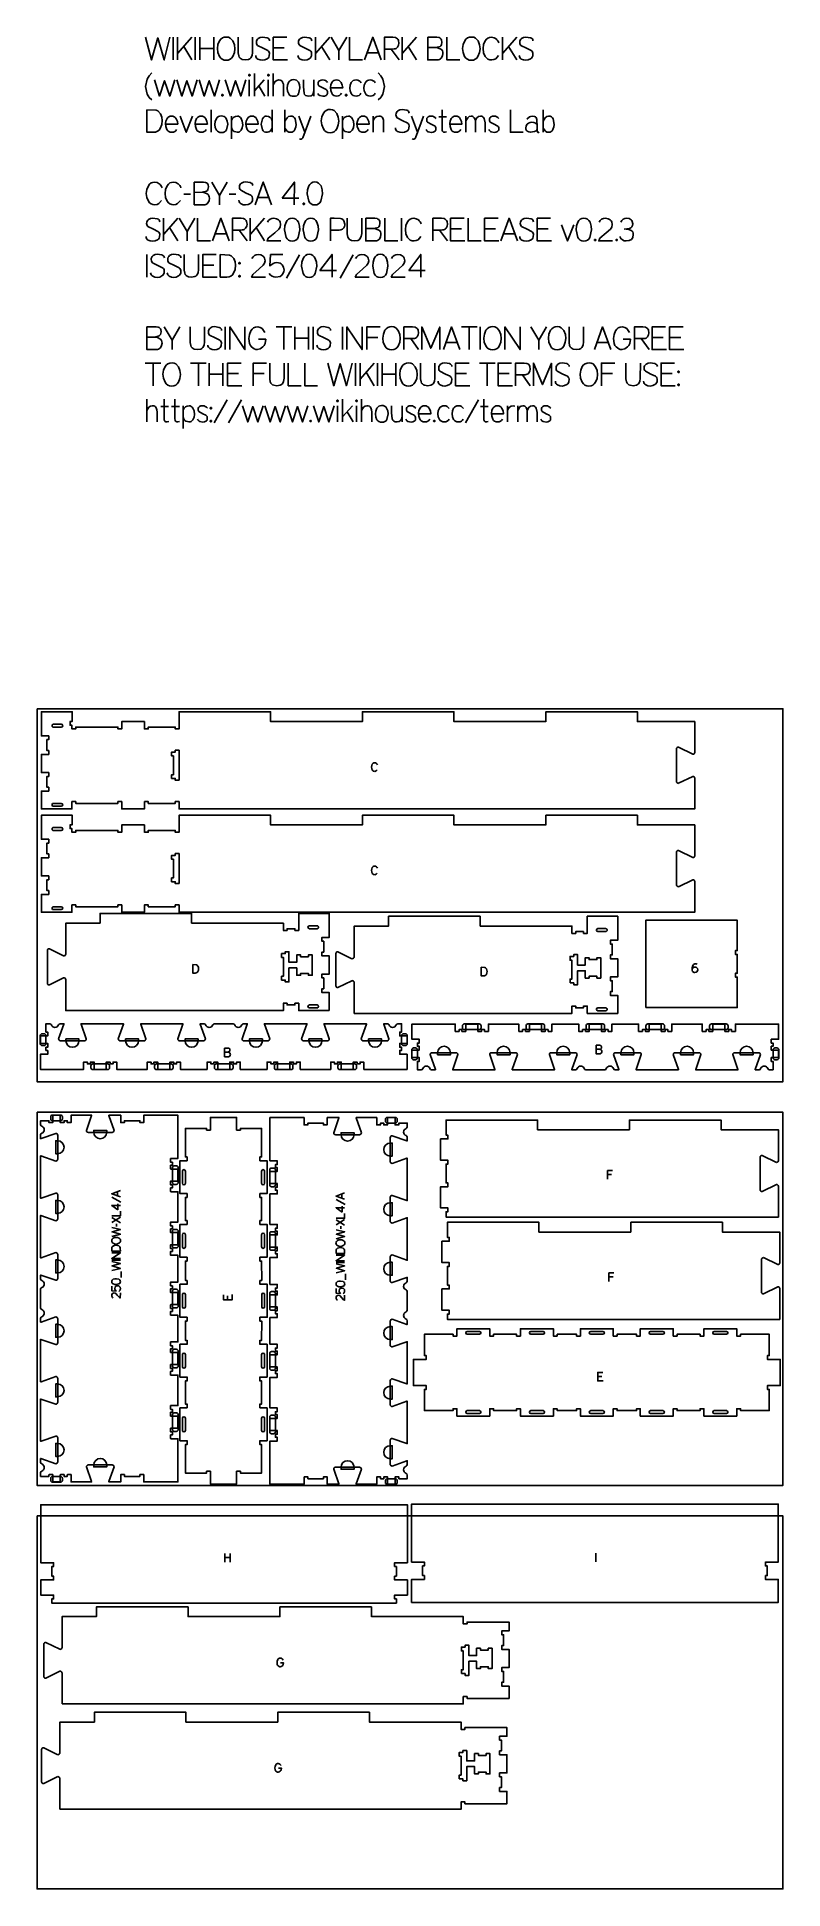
# Model space of a CAD drawing. Header units: millimetres. Extents: x -1220 to 1220, y -1930 to 4127.
import ezdxf

# ---------------------------------------------------------------- set-up
doc = ezdxf.new("R2010")
doc.units = ezdxf.units.MM
for name, color, linetype, true_color in [('0_SHEET_SPRUCEPLY_2440X122', 1, 'Continuous', 0xff0000), ('1_ANYTOOL_1MMDEEP_LABELS_S', 2, 'Continuous', 0xffff00), ('3_ANYTOOL_CUTTHROUGH_INSID', 4, 'Continuous', 0x00ffff), ('4_ANYTOOL_CUTTHROUGH_OUTSI', 5, 'Continuous', 0x0000ff), ('5_ANYTOOL_HALF_MILL_9MM_IN', 3, 'Continuous', 0x00ff00), ('TC', 220, 'Continuous', 0xff00bb)]:
    doc.layers.add(name, color=color, linetype=linetype, true_color=true_color)

msp = doc.modelspace()

# ---------------------------------------------------------------- linework, layer by layer
at = {"layer": '0_SHEET_SPRUCEPLY_2440X122'}
for points in [[(-1220, 1930), (-1220, 710), (1220, 710), (1220, 1930)], [(-1220, 610), (-1220, -610), (1220, -610), (1220, 610)], [(-1220, -710), (-1220, -1930), (1220, -1930), (1220, -710)]]:
    msp.add_lwpolyline(points, close=True, dxfattribs=at)
at = {"layer": '1_ANYTOOL_1MMDEEP_LABELS_S'}
for p, q in [((659.6, 406.3, 0), (646.1, 406.3, 0)), ((-975.1, 332, 0), (-946.3, 316, 0)), ((-956.4, 336.8, 0), (-956.4, 350.8, 0)), ((-955.6, 290.8, 0), (-955.6, 311.1, 0)), ((-241.3, 324.4, 0), (-212.6, 308.4, 0)), ((-222.7, 329.3, 0), (-222.7, 343.2, 0)), ((-221.9, 283.2, 0), (-221.9, 303.5, 0)), ((-947.5, 267.2, 0), (-975.5, 249.5, 0)), ((-975.5, 266, 0), (-947.5, 248.4, 0)), ((-960.5, 245.2, 0), (-960.4, 237, 0)), ((-213.8, 259.6, 0), (-241.8, 241.9, 0)), ((-241.8, 258.5, 0), (-213.8, 240.8, 0)), ((-226.7, 237.6, 0), (-226.7, 229.4, 0)), ((-975.5, 126.4, 0), (-947.5, 126.4, 0)), ((-945.1, 69.8, 0), (-945.1, 89.1, 0)), ((-241.8, 118.9, 0), (-213.8, 118.9, 0)), ((-211.4, 62.3, 0), (-211.4, 81.5, 0)), ((664.2, 71.9, 0), (650.7, 71.9, 0)), ((-597, 10.2, 0), (-597, -3.4, 0)), ((627.7, -253.7, 0), (614, -253.7, 0)), ((-605.2, -832.7, 0), (-605.2, -860.7, 0)), ((-588.1, -846.4, 0), (-605.2, -846.4, 0)), ((-588.1, -860.7, 0), (-588.1, -832.7, 0)), ((607.8, -831.6, 0), (607.8, -859.6, 0))]:
    msp.add_line(p, q, dxfattribs=at)
for points in [[(-106.4, 1746.1, 0.131103), (-109.9, 1751.1), (-112.5, 1752.6), (-115.6, 1753.1), (-118, 1752.8), (-120.1, 1752), (-121.9, 1750.6), (-123.4, 1748.7), (-125.3, 1744.1), (-126, 1739.1), (-125.3, 1734.1), (-123.3, 1729.5), (-121.8, 1727.6), (-120, 1726.2), (-117.8, 1725.4), (-115.3, 1725.1), (-112.6, 1725.5), (-110.4, 1726.6), (-107, 1730.6)], [(-106.4, 1408.2, 0.131103), (-109.9, 1413.2), (-112.5, 1414.7), (-115.6, 1415.2), (-118, 1414.9), (-120.1, 1414.1), (-121.9, 1412.7), (-123.4, 1410.8), (-125.3, 1406.2), (-126, 1401.2), (-125.3, 1396.2), (-123.3, 1391.6), (-121.8, 1389.6), (-120, 1388.3), (-117.8, 1387.5), (-115.3, 1387.2), (-112.6, 1387.6), (-110.4, 1388.7), (-107, 1392.6)]]:
    msp.add_lwpolyline(points, format="xyb", dxfattribs=at)
for points in [[(-710.6, 1093.5), (-710.6, 1065.5), (-702.6, 1065.6), (-699.8, 1065.9), (-697.4, 1066.8), (-695.5, 1068.3), (-694, 1070.3), (-692.2, 1075.1), (-691.6, 1080.2), (-692.1, 1084.5), (-693.9, 1088.4), (-697.2, 1091.9), (-699.1, 1092.9)], [(233.2, 1084.2), (233.2, 1056.2), (241.1, 1056.3), (244, 1056.6), (246.4, 1057.5), (248.3, 1059), (249.8, 1061), (251.6, 1065.7), (252.2, 1070.9), (251.6, 1075.2), (249.9, 1079.1), (246.6, 1082.6), (244.6, 1083.6)], [(-975.8, 190.4), (-975.5, 193), (-974.4, 195.2), (-970.9, 198.4), (-966.3, 200.2), (-961.3, 200.8), (-956.6, 200.2), (-951.8, 198.2), (-949.7, 196.8), (-948.3, 194.9), (-947.4, 192.7), (-947.1, 190.1), (-947.4, 187.4), (-948.3, 185.2), (-949.8, 183.3), (-951.9, 181.8), (-956.8, 179.8), (-961.6, 179.2), (-966.6, 179.9), (-971.3, 181.9), (-973.3, 183.4), (-974.7, 185.4), (-975.5, 187.7)], [(-242.1, 182.9), (-241.7, 185.5), (-240.7, 187.6), (-237.2, 190.8), (-232.5, 192.7), (-227.6, 193.3), (-222.9, 192.6), (-218.1, 190.7), (-216, 189.2), (-214.5, 187.4), (-213.6, 185.1), (-213.3, 182.5), (-213.6, 179.9), (-214.5, 177.6), (-216.1, 175.7), (-218.2, 174.2), (-223, 172.3), (-227.9, 171.6), (-232.9, 172.3), (-237.6, 174.3), (-239.6, 175.9), (-241, 177.8), (-241.8, 180.1)], [(-975.5, 156.4), (-947.5, 156.4), (-947.6, 164.4), (-947.9, 167.2), (-948.8, 169.6), (-950.2, 171.5), (-952.3, 173), (-957, 174.8), (-962.1, 175.4), (-966.4, 174.9), (-970.4, 173.1), (-973.9, 169.8), (-974.8, 167.9)], [(-241.8, 148.8), (-213.8, 148.8), (-213.9, 156.8), (-214.2, 159.7), (-215.1, 162), (-216.5, 164), (-218.5, 165.4), (-223.3, 167.3), (-228.4, 167.9), (-232.7, 167.3), (-236.7, 165.5), (-240.2, 162.3), (-241.1, 160.3)], [(-975.7, 56.3), (-975.4, 58.9), (-974.3, 61), (-972.7, 62.6), (-970.7, 63.9), (-966, 65.4), (-961.1, 65.8), (-951.9, 63.8), (-949.9, 62.6), (-948.4, 61), (-947.6, 58.9), (-947.3, 56.3), (-947.6, 53.8), (-948.4, 51.7), (-949.9, 50.1), (-951.9, 48.9), (-961.2, 46.9), (-966, 47.3), (-970.7, 48.8), (-972.7, 50.1), (-974.3, 51.7), (-975.4, 53.8)], [(-242, 48.7), (-241.7, 51.3), (-240.6, 53.4), (-239, 55), (-237, 56.3), (-232.3, 57.8), (-227.4, 58.2), (-218.2, 56.2), (-216.1, 55), (-214.7, 53.4), (-213.8, 51.3), (-213.5, 48.7), (-213.8, 46.2), (-214.7, 44.1), (-216.2, 42.5), (-218.2, 41.3), (-227.5, 39.3), (-232.3, 39.7), (-237, 41.3), (-239, 42.5), (-240.6, 44.1), (-241.7, 46.2)]]:
    msp.add_lwpolyline(points, close=True, dxfattribs=at)
for points in [[(938.8, 1094.1), (936.3, 1095.1), (933.6, 1095.4), (931.4, 1095.2), (929.4, 1094.5), (927.6, 1093.3), (926.1, 1091.6), (923.9, 1087.6), (922.8, 1083.4), (922.6, 1081.7), (923, 1074.8), (924.6, 1071), (926, 1069.4), (927.6, 1068.3), (929.7, 1067.7), (932, 1067.4), (935.7, 1068.1), (938.5, 1069.9), (940.4, 1072.7), (941, 1076.3), (940.3, 1079.9), (939.6, 1081.4), (938.5, 1082.6), (935.6, 1084.3), (932, 1084.9), (928.8, 1084.4), (926.2, 1083.1), (924.2, 1080.9), (922.5, 1077.9)], [(-606.4, 806.9), (-596.6, 807), (-591.3, 808.5), (-590.2, 809.3), (-589.5, 810.4), (-588.9, 813.6), (-589.3, 816.3), (-589.8, 817.3), (-590.5, 818.2), (-591.3, 818.8), (-592.4, 819.3), (-595.1, 819.7), (-606.4, 819.7)], [(-606.4, 819.7), (-606.4, 791.7), (-597.4, 791.7), (-595, 791.6), (-593.4, 791.7), (-592, 792.1), (-590.7, 792.9), (-589.7, 794), (-588.2, 796.7), (-587.7, 799.6), (-587.9, 801.4), (-588.4, 802.9), (-589.2, 804.1), (-590.4, 805.1), (-593.3, 806.4), (-596.6, 807)], [(609, 816.4), (618.8, 816.5), (624.1, 818), (625.1, 818.8), (625.9, 819.9), (626.5, 823.1), (626.1, 825.8), (625.6, 826.8), (624.9, 827.7), (624, 828.3), (623, 828.8), (620.2, 829.2), (609, 829.2)], [(609, 829.2), (609, 801.2), (618, 801.2), (620.4, 801.1), (622, 801.2), (623.4, 801.6), (624.7, 802.4), (625.7, 803.5), (627.2, 806.2), (627.7, 809.1), (627.5, 810.9), (627, 812.4), (626.1, 813.6), (625, 814.6), (622.1, 815.9), (618.8, 816.5)], [(662.6, 419.4), (646.1, 419.4), (646.1, 391.4)], [(-947.5, 333.6), (-975.5, 343.8), (-947.5, 354.1)], [(-947.5, 305.7), (-975.5, 305.7), (-955.6, 290.8)], [(-213.8, 326), (-241.8, 336.2), (-213.8, 346.5)], [(-975.5, 271.2), (-947.5, 271.2), (-947.5, 287.2)], [(-213.8, 298.1), (-241.8, 298.1), (-221.9, 283.2)], [(-241.8, 263.6), (-213.8, 263.6), (-213.8, 279.6)], [(-975.5, 203.8), (-947.5, 211), (-974.7, 218.9), (-947.5, 226.8), (-975.5, 233.8)], [(-241.8, 196.2), (-213.8, 203.4), (-240.9, 211.3), (-213.8, 219.2), (-241.8, 226.2)], [(-947.5, 132), (-975.5, 132), (-947.5, 150.8), (-975.5, 150.8)], [(-975.5, 92.4), (-947.5, 99.6), (-974.7, 107.4), (-947.5, 115.4), (-975.5, 122.4)], [(-213.8, 124.5), (-241.8, 124.5), (-213.8, 143.2), (-241.8, 143.2)], [(-241.8, 84.8), (-213.8, 92), (-240.9, 99.9), (-213.8, 107.8), (-241.8, 114.8)], [(667.1, 84.9), (650.7, 84.9), (650.7, 56.9)], [(-951.9, 24.4), (-950, 26.1), (-948.6, 28.1), (-947.8, 30.3), (-947.5, 32.8), (-948.5, 38.2), (-950, 40.4), (-952.5, 42), (-954.3, 42.7), (-956.1, 42.9), (-959.7, 42.4), (-962.8, 40.7), (-964, 39.4), (-964.8, 37.9), (-965.5, 34.2), (-965.2, 31.7), (-964.4, 29.5), (-961.5, 25.6), (-975.5, 26.2), (-975.5, 41.4)], [(-947.5, 19.8), (-947.6, 2.8), (-950.7, 4.2), (-957.7, 12.1), (-962.1, 17.2), (-964.7, 18.9), (-967.8, 19.4), (-971.1, 18.8), (-972.4, 18.1), (-973.5, 17), (-975, 14.4), (-975.5, 11.1), (-975.2, 8.5), (-974.3, 6.3), (-972.8, 4.6), (-970.7, 3.2)], [(-582, 14.2), (-582, -3.4), (-610, -3.4), (-610, 13.2)], [(-218.2, 16.9), (-216.3, 18.5), (-214.9, 20.5), (-214.1, 22.7), (-213.8, 25.2), (-214.7, 30.7), (-216.2, 32.8), (-218.7, 34.5), (-220.6, 35.1), (-222.3, 35.3), (-226, 34.8), (-229.1, 33.1), (-230.2, 31.9), (-231.1, 30.4), (-231.8, 26.6), (-231.5, 24.1), (-230.7, 21.9), (-227.7, 18), (-241.8, 18.7), (-241.8, 33.8)], [(-213.8, 12.3), (-213.9, -4.8), (-217, -3.4), (-224, 4.5), (-228.4, 9.6), (-231, 11.3), (-234.1, 11.8), (-237.4, 11.2), (-238.7, 10.5), (-239.8, 9.5), (-241.3, 6.8), (-241.8, 3.5), (-241.5, 0.9), (-240.6, -1.2), (-239.1, -3), (-237, -4.4)], [(631.7, -268.7), (614, -268.7), (614, -240.7), (630.6, -240.7)], [(-423.1, -1190.3), (-414, -1190.4), (-414.9, -1195.9), (-416, -1198.1), (-417.4, -1199.9), (-420.9, -1202.4), (-424.6, -1203.2), (-426.5, -1203), (-428.3, -1202.4), (-431.7, -1200), (-433.1, -1198.1), (-434.1, -1195.7), (-434.9, -1189.7), (-434.3, -1184.7), (-432.4, -1179.9), (-430.9, -1177.9), (-429, -1176.4), (-426.7, -1175.5), (-424, -1175.2), (-420.9, -1175.7), (-418.5, -1177.3), (-415.1, -1182.1)], [(-429.9, -1534.9), (-420.8, -1534.9), (-421.8, -1540.5), (-422.8, -1542.7), (-424.3, -1544.5), (-427.7, -1547), (-431.5, -1547.8), (-433.4, -1547.6), (-435.2, -1547), (-438.5, -1544.5), (-439.9, -1542.6), (-440.9, -1540.3), (-441.7, -1534.3), (-441.1, -1529.3), (-439.3, -1524.5), (-437.8, -1522.4), (-435.9, -1521), (-433.6, -1520.1), (-430.8, -1519.8), (-427.8, -1520.3), (-425.4, -1521.9), (-421.9, -1526.7)]]:
    msp.add_lwpolyline(points, dxfattribs=at)
at = {"layer": '3_ANYTOOL_CUTTHROUGH_INSID'}
for points in [[(-1140.8, 1879.3), (-1166.6, 1879.3), (-1167.4, 1879.2), (-1168.1, 1878.9), (-1168.9, 1878.5), (-1170, 1877.1), (-1170.5, 1875.4), (-1170.5, 1873.7), (-1170, 1872), (-1168.9, 1870.6), (-1168.1, 1870.1), (-1167.4, 1869.8), (-1166.6, 1869.8), (-1140.8, 1869.8, 1)], [(-1140.8, 1610.8, 1), (-1140.8, 1620.3), (-1166.6, 1620.3), (-1167.4, 1620.2), (-1168.1, 1619.9), (-1168.9, 1619.5), (-1170, 1618.1), (-1170.5, 1616.4), (-1170.5, 1614.7), (-1170, 1613), (-1168.9, 1611.6), (-1168.1, 1611.1), (-1167.4, 1610.8), (-1166.6, 1610.8)], [(-1140.8, 1541.3), (-1166.6, 1541.3), (-1167.4, 1541.3), (-1168.1, 1541), (-1168.9, 1540.5), (-1170, 1539.1), (-1170.5, 1537.4), (-1170.5, 1535.7), (-1170, 1534), (-1168.9, 1532.6), (-1168.1, 1532.2), (-1167.4, 1531.9), (-1166.6, 1531.8), (-1140.8, 1531.8, 1)], [(-1140.8, 1272.8, 1), (-1140.8, 1282.3), (-1166.6, 1282.3), (-1167.4, 1282.3), (-1168.1, 1282), (-1168.9, 1281.5), (-1170, 1280.1), (-1170.5, 1278.4), (-1170.5, 1276.7), (-1170, 1275), (-1168.9, 1273.6), (-1168.1, 1273.2), (-1167.4, 1272.9), (-1166.6, 1272.8)], [(-329, 1220, 1), (-329, 1210.5), (-303.3, 1210.5), (-302.5, 1210.6), (-301.7, 1210.9), (-301, 1211.3), (-299.9, 1212.7), (-299.3, 1214.4), (-299.3, 1216.1), (-299.9, 1217.8), (-301, 1219.2), (-301.7, 1219.7), (-302.5, 1220), (-303.3, 1220)], [(614.8, 1210.7, 1), (614.8, 1201.2), (640.5, 1201.2), (641.3, 1201.3), (642.1, 1201.6), (642.8, 1202), (643.9, 1203.4), (644.5, 1205.1), (644.5, 1206.8), (643.9, 1208.5), (642.8, 1209.9), (642.1, 1210.4), (641.3, 1210.6), (640.5, 1210.7)], [(-329, 951.5), (-303.3, 951.5), (-302.5, 951.6), (-301.7, 951.9), (-301, 952.3), (-299.9, 953.7), (-299.3, 955.4), (-299.3, 957.1), (-299.9, 958.8), (-301, 960.2), (-301.7, 960.7), (-302.5, 961), (-303.3, 961), (-329, 961, 1)], [(614.8, 942.2), (640.5, 942.2), (641.3, 942.3), (642.1, 942.6), (642.8, 943), (643.9, 944.4), (644.5, 946.1), (644.5, 947.8), (643.9, 949.5), (642.8, 950.9), (642.1, 951.4), (641.3, 951.6), (640.5, 951.7), (614.8, 951.7, 1)], [(-734.8, 377.8), (-734.8, 417.8, 1), (-744.3, 417.8), (-744.3, 377.8, 1)], [(-485.3, 377.8, 1), (-475.8, 377.8), (-475.8, 417.8, 1), (-485.3, 417.8)], [(-734.8, 169.8), (-734.8, 209.8, 1), (-744.3, 209.8), (-744.3, 169.8, 1)], [(-485.3, 169.8, 1), (-475.8, 169.8), (-475.8, 209.8, 1), (-485.3, 209.8)], [(-734.8, -26.2), (-734.8, 13.8, 1), (-744.3, 13.8), (-744.3, -26.2, 1)], [(-485.2, -26.2, 1), (-475.7, -26.2), (-475.7, 13.8, 1), (-485.2, 13.8)], [(187.2, -116), (227.2, -116, 1), (227.2, -106.5), (187.2, -106.5, 1)], [(395.2, -116), (435.2, -116, 1), (435.2, -106.5), (395.2, -106.5, 1)], [(591.2, -115.9), (631.2, -115.9, 1), (631.2, -106.4), (591.2, -106.4, 1)], [(787.2, -116), (827.2, -116, 1), (827.2, -106.5), (787.2, -106.5, 1)], [(995.2, -116), (1035.2, -116, 1), (1035.2, -106.5), (995.2, -106.5, 1)], [(-734.8, -222.2), (-734.8, -182.2, 1), (-744.3, -182.2), (-744.3, -222.2, 1)], [(-485.3, -222.2, 1), (-475.8, -222.2), (-475.8, -182.2, 1), (-485.3, -182.2)], [(-734.8, -430.2), (-734.8, -390.2, 1), (-744.3, -390.2), (-744.3, -430.2, 1)], [(-485.3, -430.2, 1), (-475.8, -430.2), (-475.8, -390.2, 1), (-485.3, -390.2)], [(187.2, -365.5, 1), (187.2, -375), (227.2, -375, 1), (227.2, -365.5)], [(395.2, -365.5, 1), (395.2, -375), (435.2, -375, 1), (435.2, -365.5)], [(591.2, -365.5, 1), (591.2, -375), (631.2, -375, 1), (631.2, -365.5)], [(787.2, -365.5, 1), (787.2, -375), (827.2, -375, 1), (827.2, -365.5)], [(995.2, -365.5, 1), (995.2, -375), (1035.2, -375, 1), (1035.2, -365.5)]]:
    msp.add_lwpolyline(points, format="xyb", close=True, dxfattribs=at)
for points in [[(-755.6, 1695.8), (-755.6, 1794.3), (-768.1, 1794.3), (-768.1, 1788.3), (-780.1, 1788.3), (-780.1, 1775.8), (-774.1, 1775.8), (-774.1, 1714.3), (-780.1, 1714.3), (-780.1, 1701.8), (-768.1, 1701.8), (-768.1, 1695.8)], [(-755.6, 1357.9), (-755.6, 1456.4), (-768.1, 1456.4), (-768.1, 1450.4), (-780.1, 1450.4), (-780.1, 1437.9), (-774.1, 1437.9), (-774.1, 1376.4), (-780.1, 1376.4), (-780.1, 1363.9), (-768.1, 1363.9), (-768.1, 1357.9)], [(-420.3, 1042.6), (-408.3, 1042.6), (-408.3, 1036.6), (-395.8, 1036.6), (-395.8, 1082.5), (-370.3, 1082.5), (-370.3, 1058.5), (-357.8, 1058.5), (-357.8, 1064.5), (-332.3, 1064.5), (-332.3, 1058.5), (-319.8, 1058.5), (-319.8, 1125), (-332.3, 1125), (-332.3, 1119), (-357.8, 1119), (-357.8, 1125), (-370.3, 1125), (-370.3, 1101), (-395.8, 1101), (-395.8, 1135.1), (-408.3, 1135.1), (-408.3, 1129.1), (-420.3, 1129.1), (-420.3, 1116.6), (-414.3, 1116.6), (-414.3, 1055.1), (-420.3, 1055.1)], [(523.5, 1033.3), (535.5, 1033.3), (535.5, 1027.3), (548, 1027.3), (548, 1073.2), (573.5, 1073.2), (573.5, 1049.2), (586, 1049.2), (586, 1055.2), (611.5, 1055.2), (611.5, 1049.2), (624, 1049.2), (624, 1115.7), (611.5, 1115.7), (611.5, 1109.7), (586, 1109.7), (586, 1115.7), (573.5, 1115.7), (573.5, 1091.7), (548, 1091.7), (548, 1125.8), (535.5, 1125.8), (535.5, 1119.8), (523.5, 1119.8), (523.5, 1107.3), (529.5, 1107.3), (529.5, 1045.8), (523.5, 1045.8)], [(168, -1225.4), (180, -1225.4), (180, -1231.4), (192.5, -1231.4), (192.5, -1185.4), (218, -1185.4), (218, -1209.4), (230.5, -1209.4), (230.5, -1203.4), (256, -1203.4), (256, -1209.4), (268.5, -1209.4), (268.5, -1142.9), (256, -1142.9), (256, -1148.9), (230.5, -1148.9), (230.5, -1142.9), (218, -1142.9), (218, -1166.9), (192.5, -1166.9), (192.5, -1132.9), (180, -1132.9), (180, -1138.9), (168, -1138.9), (168, -1151.4), (174, -1151.4), (174, -1212.9), (168, -1212.9)], [(161.1, -1570), (173.1, -1570), (173.1, -1576), (185.6, -1576), (185.6, -1530), (211.1, -1530), (211.1, -1554), (223.6, -1554), (223.6, -1548), (249.1, -1548), (249.1, -1554), (261.6, -1554), (261.6, -1487.5), (249.1, -1487.5), (249.1, -1493.5), (223.6, -1493.5), (223.6, -1487.5), (211.1, -1487.5), (211.1, -1511.5), (185.6, -1511.5), (185.6, -1477.5), (173.1, -1477.5), (173.1, -1483.5), (161.1, -1483.5), (161.1, -1496), (167.1, -1496), (167.1, -1557.5), (161.1, -1557.5)]]:
    msp.add_lwpolyline(points, close=True, dxfattribs=at)
at = {"layer": '4_ANYTOOL_CUTTHROUGH_OUTSI'}
for points in [[(744.2, 1887.8), (931.4, 1887.8), (931.4, 1787.1, -0.461531), (924.8, 1781.4), (878.8, 1804.1), (878.7, 1804.1, 0.463455), (871.4, 1797.9), (871.4, 1692.1, 0.463455), (878.7, 1685.9), (878.8, 1686), (924.8, 1708.6, -0.461531), (931.4, 1702.9), (931.4, 1602.3), (-755.6, 1602.3), (-755.6, 1626, 0.414214), (-755.8, 1626.3), (-767.8, 1626.3, 0.414214), (-768.1, 1626), (-768.1, 1620.3), (-856.1, 1620.3), (-856.1, 1626, 0.414214), (-856.3, 1626.3), (-868.3, 1626.3, 0.414214), (-868.6, 1626), (-868.6, 1602.3), (-943.1, 1602.3), (-943.1, 1626, 0.414214), (-943.3, 1626.3), (-955.3, 1626.3, 0.414214), (-955.6, 1626), (-955.6, 1620.3), (-1093.6, 1620.3), (-1093.6, 1626, 0.414214), (-1093.8, 1626.3), (-1105.8, 1626.3, 0.414214), (-1106.1, 1626), (-1106.1, 1602.3), (-1205.6, 1602.3), (-1205.6, 1660.8), (-1181.8, 1660.8, 0.414214), (-1181.6, 1661), (-1181.6, 1673, 0.414214), (-1181.8, 1673.3), (-1187.6, 1673.3), (-1187.6, 1708.8), (-1181.8, 1708.8, 0.414214), (-1181.6, 1709), (-1181.6, 1721, 0.414214), (-1181.8, 1721.3), (-1205.6, 1721.3), (-1205.6, 1780.8), (-1181.8, 1780.8, 0.414214), (-1181.6, 1781), (-1181.6, 1793, 0.414214), (-1181.8, 1793.3), (-1187.6, 1793.3), (-1187.6, 1828.8), (-1181.8, 1828.8, 0.414214), (-1181.6, 1829), (-1181.6, 1841, 0.414214), (-1181.8, 1841.3), (-1205.6, 1841.3), (-1205.6, 1919.8), (-1104.6, 1919.8), (-1104.6, 1888.3), (-1111.8, 1888.3, 0.414214), (-1112.1, 1888), (-1112.1, 1876, 0.414214), (-1111.8, 1875.8), (-1106.1, 1875.8), (-1106.1, 1864, 0.414214), (-1105.8, 1863.8), (-1093.8, 1863.8, 0.414214), (-1093.6, 1864), (-1093.6, 1869.8), (-955.6, 1869.8), (-955.6, 1864, 0.414214), (-955.3, 1863.8), (-943.3, 1863.8, 0.414214), (-943.1, 1864), (-943.1, 1887.8), (-868.6, 1887.8), (-868.6, 1864, 0.414214), (-868.3, 1863.8), (-856.3, 1863.8, 0.414214), (-856.1, 1864), (-856.1, 1869.8), (-768.1, 1869.8), (-768.1, 1864, 0.414214), (-767.8, 1863.8), (-755.8, 1863.8, 0.414214), (-755.6, 1864), (-755.6, 1919.8), (-456.1, 1919.8), (-456.1, 1888, 0.414214), (-455.8, 1887.8), (-155.8, 1887.8, 0.414214), (-155.6, 1888), (-155.6, 1919.8), (143.9, 1919.8), (143.9, 1888, 0.414214), (144.2, 1887.8), (444.2, 1887.8, 0.414214), (444.4, 1888), (444.4, 1919.8), (743.9, 1919.8), (743.9, 1888, 0.414214)], [(744.2, 1549.8), (931.4, 1549.8), (931.4, 1449.2, -0.461531), (924.8, 1443.5), (878.8, 1466.1), (878.7, 1466.2, 0.463455), (871.4, 1460), (871.4, 1354.2, 0.463455), (878.7, 1348), (878.8, 1348), (924.8, 1370.7, -0.461531), (931.4, 1365), (931.4, 1264.3), (-755.6, 1264.3), (-755.6, 1288.1, 0.414214), (-755.8, 1288.3), (-767.8, 1288.3, 0.414214), (-768.1, 1288.1), (-768.1, 1282.3), (-856.1, 1282.3), (-856.1, 1288.1, 0.414214), (-856.3, 1288.3), (-868.3, 1288.3, 0.414214), (-868.6, 1288.1), (-868.6, 1264.3), (-943.1, 1264.3), (-943.1, 1288.1, 0.414214), (-943.3, 1288.3), (-955.3, 1288.3, 0.414214), (-955.6, 1288.1), (-955.6, 1282.3), (-1093.6, 1282.3), (-1093.6, 1288.1, 0.414214), (-1093.8, 1288.3), (-1105.8, 1288.3, 0.414214), (-1106.1, 1288.1), (-1106.1, 1264.3), (-1205.6, 1264.3), (-1205.6, 1322.8), (-1181.8, 1322.8, 0.414214), (-1181.6, 1323.1), (-1181.6, 1335.1, 0.414214), (-1181.8, 1335.3), (-1187.6, 1335.3), (-1187.6, 1370.8), (-1181.8, 1370.8, 0.414214), (-1181.6, 1371.1), (-1181.6, 1383.1, 0.414214), (-1181.8, 1383.3), (-1205.6, 1383.3), (-1205.6, 1442.8), (-1181.8, 1442.8, 0.414214), (-1181.6, 1443.1), (-1181.6, 1455.1, 0.414214), (-1181.8, 1455.3), (-1187.6, 1455.3), (-1187.6, 1490.8), (-1181.8, 1490.8, 0.414214), (-1181.6, 1491.1), (-1181.6, 1503.1, 0.414214), (-1181.8, 1503.3), (-1205.6, 1503.3), (-1205.6, 1581.8), (-1104.6, 1581.8), (-1104.6, 1550.3), (-1111.8, 1550.3, 0.414214), (-1112.1, 1550.1), (-1112.1, 1538.1, 0.414214), (-1111.8, 1537.8), (-1106.1, 1537.8), (-1106.1, 1526.1, 0.414214), (-1105.8, 1525.8), (-1093.8, 1525.8, 0.414214), (-1093.6, 1526.1), (-1093.6, 1531.8), (-955.6, 1531.8), (-955.6, 1526.1, 0.414214), (-955.3, 1525.8), (-943.3, 1525.8, 0.414214), (-943.1, 1526.1), (-943.1, 1549.8), (-868.6, 1549.8), (-868.6, 1526.1, 0.414214), (-868.3, 1525.8), (-856.3, 1525.8, 0.414214), (-856.1, 1526.1), (-856.1, 1531.8), (-768.1, 1531.8), (-768.1, 1526.1, 0.414214), (-767.8, 1525.8), (-755.8, 1525.8, 0.414214), (-755.6, 1526.1), (-755.6, 1581.8), (-456.1, 1581.8), (-456.1, 1550.1, 0.414214), (-455.8, 1549.8), (-155.8, 1549.8, 0.414214), (-155.6, 1550.1), (-155.6, 1581.8), (143.9, 1581.8), (143.9, 1550.1, 0.414214), (144.2, 1549.8), (444.2, 1549.8, 0.414214), (444.4, 1550.1), (444.4, 1581.8), (743.9, 1581.8), (743.9, 1550.1, 0.414214)], [(-264.3, 943), (-363.8, 943), (-363.8, 966.8, 0.414214), (-364, 967), (-376, 967, 0.414214), (-376.3, 966.8), (-376.3, 961), (-401.8, 961), (-401.8, 966.8, 0.414214), (-402, 967), (-414, 967, 0.414214), (-414.3, 966.8), (-414.3, 943), (-1126.2, 943), (-1126.2, 1043.7, 0.463455), (-1133.5, 1049.9), (-1133.6, 1049.8), (-1179.6, 1027.2, -0.461531), (-1186.2, 1032.9), (-1186.2, 1138.7, -0.461531), (-1179.6, 1144.4), (-1133.6, 1121.7), (-1133.5, 1121.7, 0.463455), (-1126.2, 1127.9), (-1126.2, 1228.5), (-1014, 1228.5, 0.414214), (-1013.8, 1228.8), (-1013.8, 1260.5), (-714.3, 1260.5), (-714.3, 1228.8, 0.414214), (-714, 1228.5), (-414.3, 1228.5), (-414.3, 1204.8, 0.414214), (-414, 1204.5), (-402, 1204.5, 0.414214), (-401.8, 1204.8), (-401.8, 1210.5), (-376.3, 1210.5), (-376.3, 1204.8, 0.414214), (-376, 1204.5), (-364, 1204.5, 0.414214), (-363.8, 1204.8), (-363.8, 1260.5), (-264.3, 1260.5), (-264.3, 1182), (-288, 1182, 0.414214), (-288.3, 1181.8), (-288.3, 1169.8, 0.414214), (-288, 1169.5), (-282.3, 1169.5), (-282.3, 1134), (-288, 1134, 0.414214), (-288.3, 1133.8), (-288.3, 1121.8, 0.414214), (-288, 1121.5), (-264.3, 1121.5), (-264.3, 1062), (-288, 1062, 0.414214), (-288.3, 1061.8), (-288.3, 1049.8, 0.414214), (-288, 1049.5), (-282.3, 1049.5), (-282.3, 1014), (-288, 1014, 0.414214), (-288.3, 1013.8), (-288.3, 1001.8, 0.414214), (-288, 1001.5), (-264.3, 1001.5)], [(679.5, 933.7), (580, 933.7), (580, 957.5, 0.414214), (579.8, 957.7), (567.8, 957.7, 0.414214), (567.5, 957.5), (567.5, 951.7), (542, 951.7), (542, 957.5, 0.414214), (541.8, 957.7), (529.8, 957.7, 0.414214), (529.5, 957.5), (529.5, 933.7), (-182.5, 933.7), (-182.5, 1034.4, 0.463455), (-189.8, 1040.6), (-189.8, 1040.5), (-235.8, 1017.9, -0.461531), (-242.5, 1023.6), (-242.5, 1129.4, -0.461531), (-235.8, 1135.1), (-189.8, 1112.4), (-189.8, 1112.4, 0.463455), (-182.5, 1118.6), (-182.5, 1219.2), (-70.2, 1219.2, 0.414214), (-70, 1219.5), (-70, 1251.2), (229.5, 1251.2), (229.5, 1219.5, 0.414214), (229.8, 1219.2), (529.5, 1219.2), (529.5, 1195.5, 0.414214), (529.8, 1195.2), (541.8, 1195.2, 0.414214), (542, 1195.5), (542, 1201.2), (567.5, 1201.2), (567.5, 1195.5, 0.414214), (567.8, 1195.2), (579.8, 1195.2, 0.414214), (580, 1195.5), (580, 1251.2), (679.5, 1251.2), (679.5, 1172.7), (655.8, 1172.7, 0.414214), (655.5, 1172.5), (655.5, 1160.5, 0.414214), (655.8, 1160.2), (661.5, 1160.2), (661.5, 1124.7), (655.8, 1124.7, 0.414214), (655.5, 1124.5), (655.5, 1112.5, 0.414214), (655.8, 1112.2), (679.5, 1112.2), (679.5, 1052.7), (655.8, 1052.7, 0.414214), (655.5, 1052.5), (655.5, 1040.5, 0.414214), (655.8, 1040.2), (661.5, 1040.2), (661.5, 1004.7), (655.8, 1004.7, 0.414214), (655.5, 1004.5), (655.5, 992.5, 0.414214), (655.8, 992.2), (679.5, 992.2)], [(771, 952.7), (1070.5, 952.7), (1070.5, 1052.2), (1064.7, 1052.2, -0.414214), (1064.5, 1052.5), (1064.5, 1064.5, -0.414214), (1064.7, 1064.7), (1070.5, 1064.7), (1070.5, 1126.2), (1064.7, 1126.2, -0.414214), (1064.5, 1126.5), (1064.5, 1138.5, -0.414214), (1064.7, 1138.7), (1070.5, 1138.7), (1070.5, 1238.2), (771, 1238.2)], [(-1178.6, 899.8), (-1191, 899.8), (-1191, 872.3), (-1185.2, 872.3, -0.414214), (-1185, 872.1), (-1185, 860.1, -0.414214), (-1185.2, 859.8), (-1209, 859.8), (-1209, 835.3), (-1185.2, 835.3, -0.414214), (-1185, 835.1), (-1185, 823.1, -0.414214), (-1185.2, 822.8), (-1191, 822.8), (-1191, 812.3), (-1185.2, 812.3, -0.414214), (-1185, 812.1), (-1185, 800.1, -0.414214), (-1185.2, 799.8), (-1209, 799.8), (-1209, 750.3), (-1067.5, 750.3), (-1067.5, 774.1, -0.414214), (-1067.2, 774.3), (-1055.2, 774.3, -0.414214), (-1055, 774.1), (-1055, 768.3), (-1045.5, 768.3), (-1045.5, 774.1, -0.414214), (-1045.2, 774.3), (-1033.2, 774.3, -0.414214), (-1033, 774.1), (-1033, 750.3), (-993.5, 750.3), (-993.5, 774.1, -0.414214), (-993.2, 774.3), (-981.2, 774.3, -0.414214), (-981, 774.1), (-981, 768.3), (-971.5, 768.3), (-971.5, 774.1, -0.414214), (-971.2, 774.3), (-959.2, 774.3, -0.414214), (-959, 774.1), (-959, 750.3), (-859.5, 750.3), (-859.5, 774.1, -0.414214), (-859.2, 774.3), (-847.2, 774.3, -0.414214), (-847, 774.1), (-847, 768.3), (-837.5, 768.3), (-837.5, 774.1, -0.414214), (-837.2, 774.3), (-825.2, 774.3, -0.414214), (-825, 774.1), (-825, 750.3), (-785.5, 750.3), (-785.5, 774.1, -0.414214), (-785.2, 774.3), (-773.2, 774.3, -0.414214), (-773, 774.1), (-773, 768.3), (-763.5, 768.3), (-763.5, 774.1, -0.414214), (-763.2, 774.3), (-751.2, 774.3, -0.414214), (-751, 774.1), (-751, 750.3), (-663.5, 750.3), (-663.5, 774.1, -0.414214), (-663.2, 774.3), (-651.2, 774.3, -0.414214), (-651, 774.1), (-651, 768.3), (-641.5, 768.3), (-641.5, 774.1, -0.414214), (-641.2, 774.3), (-629.2, 774.3, -0.414214), (-629, 774.1), (-629, 750.3), (-589.5, 750.3), (-589.5, 774.1, -0.414214), (-589.2, 774.3), (-577.2, 774.3, -0.414214), (-577, 774.1), (-577, 768.3), (-567.5, 768.3), (-567.5, 774.1, -0.414214), (-567.2, 774.3), (-555.2, 774.3, -0.414214), (-555, 774.1), (-555, 750.3), (-467.5, 750.3), (-467.5, 774.1, -0.414214), (-467.2, 774.3), (-455.2, 774.3, -0.414214), (-455, 774.1), (-455, 768.3), (-445.5, 768.3), (-445.5, 774.1, -0.414214), (-445.2, 774.3), (-433.2, 774.3, -0.414214), (-433, 774.1), (-433, 750.3), (-393.5, 750.3), (-393.5, 774.1, -0.414214), (-393.2, 774.3), (-381.2, 774.3, -0.414214), (-381, 774.1), (-381, 768.3), (-371.5, 768.3), (-371.5, 774.1, -0.414214), (-371.2, 774.3), (-359.2, 774.3, -0.414214), (-359, 774.1), (-359, 750.3), (-259.5, 750.3), (-259.5, 774.1, -0.414214), (-259.2, 774.3), (-247.2, 774.3, -0.414214), (-247, 774.1), (-247, 768.3), (-237.5, 768.3), (-237.5, 774.1, -0.414214), (-237.2, 774.3), (-225.2, 774.3, -0.414214), (-225, 774.1), (-225, 750.3), (-185.5, 750.3), (-185.5, 774.1, -0.414214), (-185.2, 774.3), (-173.2, 774.3, -0.414214), (-173, 774.1), (-173, 768.3), (-163.5, 768.3), (-163.5, 774.1, -0.414214), (-163.2, 774.3), (-151.2, 774.3, -0.414214), (-151, 774.1), (-151, 750.3), (-9.5, 750.3), (-9.5, 799.8), (-33.2, 799.8, -0.414214), (-33.5, 800.1), (-33.5, 812.1, -0.414214), (-33.2, 812.3), (-27.5, 812.3), (-27.5, 822.8), (-33.2, 822.8, -0.414214), (-33.5, 823.1), (-33.5, 835.1, -0.414214), (-33.2, 835.3), (-9.5, 835.3), (-9.5, 859.8), (-33.2, 859.8, -0.414214), (-33.5, 860.1), (-33.5, 872.1, -0.414214), (-33.2, 872.3), (-27.5, 872.3), (-27.5, 899.8), (-39.9, 899.8, 0.317837), (-45.3, 896, -0.707107), (-68.4, 896, 0.317837), (-73.8, 899.8), (-86.2, 899.8), (-86, 898.4), (-69.1, 850.2), (-69.1, 850.1, -0.414214), (-75.3, 843.8), (-153.3, 843.8, -0.414214), (-159.6, 850.1), (-159.6, 850.2), (-142.7, 898.5), (-142.4, 899.8), (-281.1, 899.8), (-280.9, 898.4), (-264, 850.2), (-264, 850.1, -0.414214), (-270.2, 843.8), (-348.2, 843.8, -0.414214), (-354.5, 850.1), (-354.5, 850.2), (-337.6, 898.5), (-337.3, 899.8), (-476, 899.8), (-475.8, 898.4), (-458.9, 850.2), (-458.9, 850.1, -0.414214), (-465.1, 843.8), (-543.1, 843.8, -0.414214), (-549.4, 850.1), (-549.4, 850.2), (-532.5, 898.5), (-532.2, 899.8), (-544.6, 899.8, 0.317837), (-550.1, 896, -0.707107), (-573.2, 896, 0.317837), (-578.6, 899.8), (-639.9, 899.8, 0.317837), (-645.3, 896, -0.707107), (-668.4, 896, 0.317837), (-673.8, 899.8), (-686.2, 899.8), (-686, 898.4), (-669.1, 850.2), (-669.1, 850.1, -0.414214), (-675.3, 843.8), (-753.3, 843.8, -0.414214), (-759.6, 850.1), (-759.6, 850.2), (-742.7, 898.5), (-742.4, 899.8), (-881.1, 899.8), (-880.9, 898.4), (-864, 850.2), (-864, 850.1, -0.414214), (-870.2, 843.8), (-948.2, 843.8, -0.414214), (-954.5, 850.1), (-954.5, 850.2), (-937.6, 898.5), (-937.3, 899.8), (-1076, 899.8), (-1075.8, 898.4), (-1058.9, 850.2), (-1058.9, 850.1, -0.414214), (-1065.1, 843.8), (-1143.1, 843.8, -0.414214), (-1149.4, 850.1), (-1149.4, 850.2), (-1132.5, 898.5), (-1132.2, 899.8), (-1144.6, 899.8, 0.317837), (-1150.1, 896, -0.707107), (-1173.2, 896, 0.317837)], [(36.8, 749), (24.4, 749), (24.4, 776.5), (30.2, 776.5, 0.414214), (30.4, 776.8), (30.4, 788.8, 0.414214), (30.2, 789), (6.4, 789), (6.4, 813.5), (30.2, 813.5, 0.414214), (30.4, 813.8), (30.4, 825.8, 0.414214), (30.2, 826), (24.4, 826), (24.4, 836.5), (30.2, 836.5, 0.414214), (30.4, 836.8), (30.4, 848.8, 0.414214), (30.2, 849), (6.4, 849), (6.4, 898.5), (147.9, 898.5), (147.9, 874.8, 0.414214), (148.2, 874.5), (160.2, 874.5, 0.414214), (160.4, 874.8), (160.4, 880.5), (169.9, 880.5), (169.9, 874.8, 0.414214), (170.2, 874.5), (182.2, 874.5, 0.414214), (182.4, 874.8), (182.4, 898.5), (221.9, 898.5), (221.9, 874.8, 0.414214), (222.2, 874.5), (234.2, 874.5, 0.414214), (234.4, 874.8), (234.4, 880.5), (243.9, 880.5), (243.9, 874.8, 0.414214), (244.2, 874.5), (256.2, 874.5, 0.414214), (256.4, 874.8), (256.4, 898.5), (355.9, 898.5), (355.9, 874.8, 0.414214), (356.2, 874.5), (368.2, 874.5, 0.414214), (368.4, 874.8), (368.4, 880.5), (377.9, 880.5), (377.9, 874.8, 0.414214), (378.2, 874.5), (390.2, 874.5, 0.414214), (390.4, 874.8), (390.4, 898.5), (429.9, 898.5), (429.9, 874.8, 0.414214), (430.2, 874.5), (442.2, 874.5, 0.414214), (442.4, 874.8), (442.4, 880.5), (451.9, 880.5), (451.9, 874.8, 0.414214), (452.2, 874.5), (464.2, 874.5, 0.414214), (464.4, 874.8), (464.4, 898.5), (551.9, 898.5), (551.9, 874.8, 0.414214), (552.2, 874.5), (564.2, 874.5, 0.414214), (564.4, 874.8), (564.4, 880.5), (573.9, 880.5), (573.9, 874.8, 0.414214), (574.2, 874.5), (586.2, 874.5, 0.414214), (586.4, 874.8), (586.4, 898.5), (625.9, 898.5), (625.9, 874.8, 0.414214), (626.2, 874.5), (638.2, 874.5, 0.414214), (638.4, 874.8), (638.4, 880.5), (647.9, 880.5), (647.9, 874.8, 0.414214), (648.2, 874.5), (660.2, 874.5, 0.414214), (660.4, 874.8), (660.4, 898.5), (747.9, 898.5), (747.9, 874.8, 0.414214), (748.2, 874.5), (760.2, 874.5, 0.414214), (760.4, 874.8), (760.4, 880.5), (769.9, 880.5), (769.9, 874.8, 0.414214), (770.2, 874.5), (782.2, 874.5, 0.414214), (782.4, 874.8), (782.4, 898.5), (821.9, 898.5), (821.9, 874.8, 0.414214), (822.2, 874.5), (834.2, 874.5, 0.414214), (834.4, 874.8), (834.4, 880.5), (843.9, 880.5), (843.9, 874.8, 0.414214), (844.2, 874.5), (856.2, 874.5, 0.414214), (856.4, 874.8), (856.4, 898.5), (955.9, 898.5), (955.9, 874.8, 0.414214), (956.2, 874.5), (968.2, 874.5, 0.414214), (968.4, 874.8), (968.4, 880.5), (977.9, 880.5), (977.9, 874.8, 0.414214), (978.2, 874.5), (990.2, 874.5, 0.414214), (990.4, 874.8), (990.4, 898.5), (1029.9, 898.5), (1029.9, 874.8, 0.414214), (1030.2, 874.5), (1042.2, 874.5, 0.414214), (1042.4, 874.8), (1042.4, 880.5), (1051.9, 880.5), (1051.9, 874.8, 0.414214), (1052.2, 874.5), (1064.2, 874.5, 0.414214), (1064.4, 874.8), (1064.4, 898.5), (1205.9, 898.5), (1205.9, 849), (1182.2, 849, 0.414214), (1181.9, 848.8), (1181.9, 836.8, 0.414214), (1182.2, 836.5), (1187.9, 836.5), (1187.9, 826), (1182.2, 826, 0.414214), (1181.9, 825.8), (1181.9, 813.8, 0.414214), (1182.2, 813.5), (1205.9, 813.5), (1205.9, 789), (1182.2, 789, 0.414214), (1181.9, 788.8), (1181.9, 776.8, 0.414214), (1182.2, 776.5), (1187.9, 776.5), (1187.9, 749), (1175.5, 749, -0.317837), (1170.1, 752.9, 0.707107), (1147, 752.9, -0.317837), (1141.6, 749), (1129.2, 749), (1129.4, 750.4), (1146.3, 798.7), (1146.3, 798.8, 0.414214), (1140.1, 805), (1062.1, 805, 0.414214), (1055.8, 798.8), (1055.8, 798.7), (1072.7, 750.4), (1073, 749), (934.3, 749), (934.5, 750.4), (951.4, 798.7), (951.4, 798.8, 0.414214), (945.2, 805), (867.2, 805, 0.414214), (860.9, 798.8), (860.9, 798.7), (877.8, 750.4), (878.1, 749), (739.4, 749), (739.6, 750.4), (756.5, 798.7), (756.5, 798.8, 0.414214), (750.3, 805), (672.3, 805, 0.414214), (666, 798.8), (666, 798.7), (682.9, 750.4), (683.2, 749), (670.8, 749, -0.317837), (665.3, 752.9, 0.707107), (642.2, 752.9, -0.317837), (636.8, 749), (575.5, 749, -0.317837), (570.1, 752.9, 0.707107), (547, 752.9, -0.317837), (541.6, 749), (529.2, 749), (529.4, 750.4), (546.3, 798.7), (546.3, 798.8, 0.414214), (540.1, 805), (462.1, 805, 0.414214), (455.8, 798.8), (455.8, 798.7), (472.7, 750.4), (473, 749), (334.3, 749), (334.5, 750.4), (351.4, 798.7), (351.4, 798.8, 0.414214), (345.2, 805), (267.2, 805, 0.414214), (260.9, 798.8), (260.9, 798.7), (277.8, 750.4), (278.1, 749), (139.4, 749), (139.6, 750.4), (156.5, 798.7), (156.5, 798.8, 0.414214), (150.3, 805), (72.3, 805, 0.414214), (66, 798.8), (66, 798.7), (82.9, 750.4), (83.2, 749), (70.8, 749, -0.317837), (65.3, 752.9, 0.707107), (42.2, 752.9, -0.317837)], [(-984.8, -597.6), (-985, -599), (-946.4, -599), (-946.4, -575.2, -0.414214), (-946.2, -575), (-934.2, -575, -0.414214), (-933.9, -575.2), (-933.9, -581), (-883.4, -581), (-883.4, -575.2, -0.414214), (-883.2, -575), (-871.2, -575, -0.414214), (-870.9, -575.2), (-870.9, -599), (-758.9, -599), (-758.9, -457.5), (-782.7, -457.5, -0.414214), (-782.9, -457.2), (-782.9, -445.2, -0.414214), (-782.7, -445), (-776.9, -445), (-776.9, -435.5), (-782.7, -435.5, -0.414214), (-782.9, -435.2), (-782.9, -423.2, -0.414214), (-782.7, -423), (-758.9, -423), (-758.9, -383.5), (-782.7, -383.5, -0.414214), (-782.9, -383.2), (-782.9, -371.2, -0.414214), (-782.7, -371), (-776.9, -371), (-776.9, -361.5), (-782.7, -361.5, -0.414214), (-782.9, -361.2), (-782.9, -349.2, -0.414214), (-782.7, -349), (-758.9, -349), (-758.9, -249.5), (-782.7, -249.5, -0.414214), (-782.9, -249.2), (-782.9, -237.2, -0.414214), (-782.7, -237), (-776.9, -237), (-776.9, -227.5), (-782.7, -227.5, -0.414214), (-782.9, -227.2), (-782.9, -215.2, -0.414214), (-782.7, -215), (-758.9, -215), (-758.9, -175.5), (-782.7, -175.5, -0.414214), (-782.9, -175.2), (-782.9, -163.2, -0.414214), (-782.7, -163), (-776.9, -163), (-776.9, -153.5), (-782.7, -153.5, -0.414214), (-782.9, -153.2), (-782.9, -141.2, -0.414214), (-782.7, -141), (-758.9, -141), (-758.9, -53.5), (-782.7, -53.5, -0.414214), (-782.9, -53.2), (-782.9, -41.2, -0.414214), (-782.7, -41), (-776.9, -41), (-776.9, -31.5), (-782.7, -31.5, -0.414214), (-782.9, -31.2), (-782.9, -19.2, -0.414214), (-782.7, -19), (-758.9, -19), (-758.9, 20.5), (-782.7, 20.5, -0.414214), (-782.9, 20.8), (-782.9, 32.8, -0.414214), (-782.7, 33), (-776.9, 33), (-776.9, 42.5), (-782.7, 42.5, -0.414214), (-782.9, 42.8), (-782.9, 54.8, -0.414214), (-782.7, 55), (-758.9, 55), (-758.9, 142.5), (-782.7, 142.5, -0.414214), (-782.9, 142.8), (-782.9, 154.8, -0.414214), (-782.7, 155), (-776.9, 155), (-776.9, 164.5), (-782.7, 164.5, -0.414214), (-782.9, 164.8), (-782.9, 176.8, -0.414214), (-782.7, 177), (-758.9, 177), (-758.9, 216.5), (-782.7, 216.5, -0.414214), (-782.9, 216.8), (-782.9, 228.8, -0.414214), (-782.7, 229), (-776.9, 229), (-776.9, 238.5), (-782.7, 238.5, -0.414214), (-782.9, 238.8), (-782.9, 250.8, -0.414214), (-782.7, 251), (-758.9, 251), (-758.9, 350.5), (-782.7, 350.5, -0.414214), (-782.9, 350.8), (-782.9, 362.8, -0.414214), (-782.7, 363), (-776.9, 363), (-776.9, 372.5), (-782.7, 372.5, -0.414214), (-782.9, 372.8), (-782.9, 384.8, -0.414214), (-782.7, 385), (-758.9, 385), (-758.9, 424.5), (-782.7, 424.5, -0.414214), (-782.9, 424.8), (-782.9, 436.8, -0.414214), (-782.7, 437), (-776.9, 437), (-776.9, 446.5), (-782.7, 446.5, -0.414214), (-782.9, 446.8), (-782.9, 458.8, -0.414214), (-782.7, 459), (-758.9, 459), (-758.9, 600.5), (-870.9, 600.5), (-870.9, 576.8, -0.414214), (-871.2, 576.5), (-883.2, 576.5, -0.414214), (-883.4, 576.8), (-883.4, 582.5), (-933.9, 582.5), (-933.9, 576.8, -0.414214), (-934.2, 576.5), (-946.2, 576.5, -0.414214), (-946.4, 576.8), (-946.4, 600.5), (-985, 600.5), (-984.8, 599.1), (-967.9, 550.8), (-967.9, 550.8, -0.414214), (-974.1, 544.5), (-1052.1, 544.5, -0.414214), (-1058.4, 550.8), (-1058.4, 550.8), (-1041.5, 599.1), (-1041.2, 600.5), (-1108.4, 600.5), (-1108.4, 576.8, -0.414214), (-1108.7, 576.5), (-1120.7, 576.5, -0.414214), (-1120.9, 576.8), (-1120.9, 582.5), (-1131.4, 582.5), (-1131.4, 576.8, -0.414214), (-1131.7, 576.5), (-1143.7, 576.5, -0.414214), (-1143.9, 576.8), (-1143.9, 600.5), (-1168.4, 600.5), (-1168.4, 576.8, -0.414214), (-1168.7, 576.5), (-1180.7, 576.5, -0.414214), (-1180.9, 576.8), (-1180.9, 582.5), (-1208.4, 582.5), (-1208.4, 570.1, 0.317837), (-1204.6, 564.7, -0.707107), (-1204.6, 541.6, 0.317837), (-1208.4, 536.2), (-1208.4, 523.8), (-1207, 524), (-1158.8, 540.9), (-1158.7, 540.9, -0.414214), (-1152.4, 534.7), (-1152.4, 456.7, -0.414214), (-1158.7, 450.4), (-1158.8, 450.4), (-1207.1, 467.3), (-1208.4, 467.6), (-1208.4, 328.9), (-1207, 329.1), (-1158.8, 346), (-1158.7, 346, -0.414214), (-1152.4, 339.8), (-1152.4, 261.8, -0.414214), (-1158.7, 255.5), (-1158.8, 255.5), (-1207.1, 272.4), (-1208.4, 272.7), (-1208.4, 134), (-1207, 134.2), (-1158.8, 151.1), (-1158.7, 151.1, -0.414214), (-1152.4, 144.9), (-1152.4, 66.9, -0.414214), (-1158.7, 60.6), (-1158.8, 60.6), (-1207.1, 77.5), (-1208.4, 77.8), (-1208.4, 65.4, 0.317837), (-1204.6, 59.9, -0.707107), (-1204.6, 36.8, 0.317837), (-1208.4, 31.4), (-1208.4, -29.9, 0.317837), (-1204.6, -35.3, -0.707107), (-1204.6, -58.4, 0.317837), (-1208.4, -63.8), (-1208.4, -76.2), (-1207, -76), (-1158.8, -59.1), (-1158.7, -59.1, -0.414214), (-1152.4, -65.3), (-1152.4, -143.3, -0.414214), (-1158.7, -149.6), (-1158.8, -149.6), (-1207.1, -132.7), (-1208.4, -132.4), (-1208.4, -271.1), (-1207, -270.9), (-1158.8, -254), (-1158.7, -254, -0.414214), (-1152.4, -260.2), (-1152.4, -338.2, -0.414214), (-1158.7, -344.5), (-1158.8, -344.5), (-1207.1, -327.6), (-1208.4, -327.3), (-1208.4, -466), (-1207, -465.8), (-1158.8, -448.9), (-1158.7, -448.9, -0.414214), (-1152.4, -455.1), (-1152.4, -533.1, -0.414214), (-1158.7, -539.4), (-1158.8, -539.4), (-1207.1, -522.5), (-1208.4, -522.2), (-1208.4, -534.6, 0.317837), (-1204.6, -540.1, -0.707107), (-1204.6, -563.2, 0.317837), (-1208.4, -568.6), (-1208.4, -581), (-1180.9, -581), (-1180.9, -575.2, -0.414214), (-1180.7, -575), (-1168.7, -575, -0.414214), (-1168.4, -575.2), (-1168.4, -599), (-1143.9, -599), (-1143.9, -575.2, -0.414214), (-1143.7, -575), (-1131.7, -575, -0.414214), (-1131.4, -575.2), (-1131.4, -581), (-1120.9, -581), (-1120.9, -575.2, -0.414214), (-1120.7, -575), (-1108.7, -575, -0.414214), (-1108.4, -575.2), (-1108.4, -599), (-1041.2, -599), (-1041.5, -597.6), (-1058.4, -549.3), (-1058.4, -549.2, -0.414214), (-1052.1, -543), (-974.1, -543, -0.414214), (-967.9, -549.2), (-967.9, -549.3)], [(-491, 464, 0.414214), (-491.3, 463.8), (-491.3, 451.8, 0.414214), (-491, 451.5), (-467.3, 451.5), (-467.3, 344), (-491, 344, 0.414214), (-491.3, 343.8), (-491.3, 331.8, 0.414214), (-491, 331.5), (-485.3, 331.5), (-485.3, 256), (-491, 256, 0.414214), (-491.3, 255.8), (-491.3, 243.8, 0.414214), (-491, 243.5), (-467.3, 243.5), (-467.3, 136), (-491, 136, 0.414214), (-491.3, 135.8), (-491.3, 123.8, 0.414214), (-491, 123.5), (-485.3, 123.5), (-485.2, 60), (-491, 60, 0.414214), (-491.2, 59.8), (-491.2, 47.8, 0.414214), (-491, 47.5), (-467.2, 47.5), (-467.2, -60), (-491, -60, 0.414214), (-491.2, -60.2), (-491.2, -72.2, 0.414214), (-491, -72.5), (-485.2, -72.5), (-485.3, -136), (-491, -136, 0.414214), (-491.3, -136.2), (-491.3, -148.2, 0.414214), (-491, -148.5), (-467.3, -148.5), (-467.3, -256), (-491, -256, 0.414214), (-491.3, -256.2), (-491.3, -268.2, 0.414214), (-491, -268.5), (-485.3, -268.5), (-485.3, -344), (-491, -344, 0.414214), (-491.3, -344.2), (-491.3, -356.2, 0.414214), (-491, -356.5), (-467.3, -356.5), (-467.3, -464), (-491, -464, 0.414214), (-491.3, -464.2), (-491.3, -476.2, 0.414214), (-491, -476.5), (-485.3, -476.5), (-485.3, -570), (-554.8, -570), (-554.8, -564.2, 0.414214), (-555, -564), (-567, -564, 0.414214), (-567.3, -564.2), (-567.3, -606), (-652.8, -606), (-652.8, -564.2, 0.414214), (-653, -564), (-665, -564, 0.414214), (-665.3, -564.2), (-665.3, -570), (-734.8, -570), (-734.8, -476.5), (-729, -476.5, 0.414214), (-728.8, -476.2), (-728.8, -464.2, 0.414214), (-729, -464), (-752.8, -464), (-752.8, -356.5), (-729, -356.5, 0.414214), (-728.8, -356.2), (-728.8, -344.2, 0.414214), (-729, -344), (-734.8, -344), (-734.8, -268.5), (-729, -268.5, 0.414214), (-728.8, -268.2), (-728.8, -256.2, 0.414214), (-729, -256), (-752.8, -256), (-752.8, -148.5), (-729, -148.5, 0.414214), (-728.8, -148.2), (-728.8, -136.2, 0.414214), (-729, -136), (-734.8, -136), (-734.8, -72.5), (-729.1, -72.5, 0.414214), (-728.8, -72.2), (-728.8, -60.2, 0.414214), (-729.1, -60), (-752.8, -60), (-752.8, 47.5), (-729.1, 47.5, 0.414214), (-728.8, 47.8), (-728.8, 59.8, 0.414214), (-729.1, 60), (-734.8, 60), (-734.8, 123.5), (-729, 123.5, 0.414214), (-728.8, 123.8), (-728.8, 135.8, 0.414214), (-729, 136), (-752.8, 136), (-752.8, 243.5), (-729, 243.5, 0.414214), (-728.8, 243.8), (-728.8, 255.8, 0.414214), (-729, 256), (-734.8, 256), (-734.8, 331.5), (-729, 331.5, 0.414214), (-728.8, 331.8), (-728.8, 343.8, 0.414214), (-729, 344), (-752.8, 344), (-752.8, 451.5), (-729, 451.5, 0.414214), (-728.8, 451.8), (-728.8, 463.8, 0.414214), (-729, 464), (-734.8, 464), (-734.8, 557.5), (-665.3, 557.5), (-665.3, 551.8, 0.414214), (-665, 551.5), (-653, 551.5, 0.414214), (-652.8, 551.8), (-652.8, 593.5), (-567.3, 593.5), (-567.3, 551.8, 0.414214), (-567, 551.5), (-555, 551.5, 0.414214), (-554.8, 551.8), (-554.8, 557.5), (-485.3, 557.5), (-485.3, 464)], [(-232.5, -605.2), (-232.2, -606.6), (-270.8, -606.6), (-270.8, -582.8, 0.414214), (-271.1, -582.6), (-283.1, -582.6, 0.414214), (-283.3, -582.8), (-283.3, -588.6), (-333.8, -588.6), (-333.8, -582.8, 0.414214), (-334.1, -582.6), (-346.1, -582.6, 0.414214), (-346.3, -582.8), (-346.3, -606.6), (-458.3, -606.6), (-458.3, -465.1), (-434.6, -465.1, 0.414214), (-434.3, -464.8), (-434.3, -452.8, 0.414214), (-434.6, -452.6), (-440.3, -452.6), (-440.3, -443.1), (-434.6, -443.1, 0.414214), (-434.3, -442.8), (-434.3, -430.8, 0.414214), (-434.6, -430.6), (-458.3, -430.6), (-458.3, -391.1), (-434.6, -391.1, 0.414214), (-434.3, -390.8), (-434.3, -378.8, 0.414214), (-434.6, -378.6), (-440.3, -378.6), (-440.3, -369.1), (-434.6, -369.1, 0.414214), (-434.3, -368.8), (-434.3, -356.8, 0.414214), (-434.6, -356.6), (-458.3, -356.6), (-458.3, -257.1), (-434.6, -257.1, 0.414214), (-434.3, -256.8), (-434.3, -244.8, 0.414214), (-434.6, -244.6), (-440.3, -244.6), (-440.3, -235.1), (-434.6, -235.1, 0.414214), (-434.3, -234.8), (-434.3, -222.8, 0.414214), (-434.6, -222.6), (-458.3, -222.6), (-458.3, -183.1), (-434.6, -183.1, 0.414214), (-434.3, -182.8), (-434.3, -170.8, 0.414214), (-434.6, -170.6), (-440.3, -170.6), (-440.3, -161.1), (-434.6, -161.1, 0.414214), (-434.3, -160.8), (-434.3, -148.8, 0.414214), (-434.6, -148.6), (-458.3, -148.6), (-458.3, -61.1), (-434.6, -61.1, 0.414214), (-434.3, -60.8), (-434.3, -48.8, 0.414214), (-434.6, -48.6), (-440.3, -48.6), (-440.3, -39.1), (-434.6, -39.1, 0.414214), (-434.3, -38.8), (-434.3, -26.8, 0.414214), (-434.6, -26.6), (-458.3, -26.6), (-458.3, 12.9), (-434.6, 12.9, 0.414214), (-434.3, 13.2), (-434.3, 25.2, 0.414214), (-434.6, 25.4), (-440.3, 25.4), (-440.3, 34.9), (-434.6, 34.9, 0.414214), (-434.3, 35.2), (-434.3, 47.2, 0.414214), (-434.6, 47.4), (-458.3, 47.4), (-458.3, 134.9), (-434.6, 134.9, 0.414214), (-434.3, 135.2), (-434.3, 147.2, 0.414214), (-434.6, 147.4), (-440.3, 147.4), (-440.3, 156.9), (-434.6, 156.9, 0.414214), (-434.3, 157.2), (-434.3, 169.2, 0.414214), (-434.6, 169.4), (-458.3, 169.4), (-458.3, 208.9), (-434.6, 208.9, 0.414214), (-434.3, 209.2), (-434.3, 221.2, 0.414214), (-434.6, 221.4), (-440.3, 221.4), (-440.3, 230.9), (-434.6, 230.9, 0.414214), (-434.3, 231.2), (-434.3, 243.2, 0.414214), (-434.6, 243.4), (-458.3, 243.4), (-458.3, 342.9), (-434.6, 342.9, 0.414214), (-434.3, 343.2), (-434.3, 355.2, 0.414214), (-434.6, 355.4), (-440.3, 355.4), (-440.3, 364.9), (-434.6, 364.9, 0.414214), (-434.3, 365.2), (-434.3, 377.2, 0.414214), (-434.6, 377.4), (-458.3, 377.4), (-458.3, 416.9), (-434.6, 416.9, 0.414214), (-434.3, 417.2), (-434.3, 429.2, 0.414214), (-434.6, 429.4), (-440.3, 429.4), (-440.3, 438.9), (-434.6, 438.9, 0.414214), (-434.3, 439.2), (-434.3, 451.2, 0.414214), (-434.6, 451.4), (-458.3, 451.4), (-458.3, 592.9), (-346.3, 592.9), (-346.3, 569.2, 0.414214), (-346.1, 568.9), (-334.1, 568.9, 0.414214), (-333.8, 569.2), (-333.8, 574.9), (-283.3, 574.9), (-283.3, 569.2, 0.414214), (-283.1, 568.9), (-271.1, 568.9, 0.414214), (-270.8, 569.2), (-270.8, 592.9), (-232.2, 592.9), (-232.5, 591.5), (-249.4, 543.3), (-249.4, 543.2, 0.414214), (-243.1, 536.9), (-165.1, 536.9, 0.414214), (-158.9, 543.2), (-158.9, 543.3), (-175.8, 591.6), (-176, 592.9), (-108.8, 592.9), (-108.8, 569.2, 0.414214), (-108.6, 568.9), (-96.6, 568.9, 0.414214), (-96.3, 569.2), (-96.3, 574.9), (-85.8, 574.9), (-85.8, 569.2, 0.414214), (-85.6, 568.9), (-73.6, 568.9, 0.414214), (-73.3, 569.2), (-73.3, 592.9), (-48.8, 592.9), (-48.8, 569.2, 0.414214), (-48.6, 568.9), (-36.6, 568.9, 0.414214), (-36.3, 569.2), (-36.3, 574.9), (-8.8, 574.9), (-8.8, 562.5, -0.317837), (-12.7, 557.1, 0.707107), (-12.7, 534, -0.317837), (-8.8, 528.6), (-8.8, 516.2), (-10.2, 516.4), (-58.5, 533.3), (-58.6, 533.3, 0.414214), (-64.8, 527.1), (-64.8, 449.1, 0.414214), (-58.6, 442.8), (-58.5, 442.8), (-10.2, 459.7), (-8.8, 460), (-8.8, 321.3), (-10.2, 321.5), (-58.5, 338.4), (-58.6, 338.4, 0.414214), (-64.8, 332.2), (-64.8, 254.2, 0.414214), (-58.6, 247.9), (-58.5, 247.9), (-10.2, 264.8), (-8.8, 265.1), (-8.8, 126.4), (-10.2, 126.6), (-58.5, 143.5), (-58.6, 143.5, 0.414214), (-64.8, 137.3), (-64.8, 59.3, 0.414214), (-58.6, 53), (-58.5, 53), (-10.2, 69.9), (-8.8, 70.2), (-8.8, 57.8, -0.317837), (-12.7, 52.4, 0.707107), (-12.7, 29.3, -0.317837), (-8.8, 23.8), (-8.8, -37.5, -0.317837), (-12.7, -42.9, 0.707107), (-12.7, -66, -0.317837), (-8.8, -71.4), (-8.8, -83.8), (-10.2, -83.6), (-58.5, -66.7), (-58.6, -66.7, 0.414214), (-64.8, -72.9), (-64.8, -150.9, 0.414214), (-58.6, -157.2), (-58.5, -157.2), (-10.2, -140.3), (-8.8, -140), (-8.8, -278.7), (-10.2, -278.5), (-58.5, -261.6), (-58.6, -261.6, 0.414214), (-64.8, -267.8), (-64.8, -345.8, 0.414214), (-58.6, -352.1), (-58.5, -352.1), (-10.2, -335.2), (-8.8, -334.9), (-8.8, -473.6), (-10.2, -473.4), (-58.5, -456.5), (-58.6, -456.5, 0.414214), (-64.8, -462.7), (-64.8, -540.7, 0.414214), (-58.6, -547), (-58.5, -547), (-10.2, -530.1), (-8.8, -529.8), (-8.8, -542.2, -0.317837), (-12.7, -547.6, 0.707107), (-12.7, -570.7, -0.317837), (-8.8, -576.2), (-8.8, -588.6), (-36.3, -588.6), (-36.3, -582.8, 0.414214), (-36.6, -582.6), (-48.6, -582.6, 0.414214), (-48.8, -582.8), (-48.8, -606.6), (-73.3, -606.6), (-73.3, -582.8, 0.414214), (-73.6, -582.6), (-85.6, -582.6, 0.414214), (-85.8, -582.8), (-85.8, -588.6), (-96.3, -588.6), (-96.3, -582.8, 0.414214), (-96.6, -582.6), (-108.6, -582.6, 0.414214), (-108.8, -582.8), (-108.8, -606.6), (-176, -606.6), (-175.8, -605.2), (-158.9, -556.9), (-158.9, -556.8, 0.414214), (-165.1, -550.6), (-243.1, -550.6, 0.414214), (-249.4, -556.8), (-249.4, -556.9)], [(717.7, 267.3), (1204.9, 267.3), (1204.9, 367.9, 0.461531), (1198.3, 373.6), (1152.3, 351), (1152.2, 350.9, -0.463455), (1144.9, 357.1), (1144.9, 462.9, -0.463455), (1152.2, 469.1), (1152.3, 469.1), (1198.3, 446.4, 0.461531), (1204.9, 452.1), (1204.9, 552.8), (1017.7, 552.8, -0.414214), (1017.4, 553), (1017.4, 584.8), (717.9, 584.8), (717.9, 553, -0.414214), (717.7, 552.8), (417.7, 552.8, -0.414214), (417.4, 553), (417.4, 584.8), (117.9, 584.8), (117.9, 535.3), (123.7, 535.3, -0.414214), (123.9, 535), (123.9, 523, -0.414214), (123.7, 522.8), (99.9, 522.8), (99.9, 453.3), (123.7, 453.3, -0.414214), (123.9, 453), (123.9, 441, -0.414214), (123.7, 440.8), (117.9, 440.8), (117.9, 379.3), (123.7, 379.3, -0.414214), (123.9, 379), (123.9, 367, -0.414214), (123.7, 366.8), (99.9, 366.8), (99.9, 297.3), (123.7, 297.3, -0.414214), (123.9, 297), (123.9, 285, -0.414214), (123.7, 284.8), (117.9, 284.8), (117.9, 267.3)], [(722.2, -67.2), (1209.4, -67.2), (1209.4, 33.5, 0.461531), (1202.8, 39.2), (1156.8, 16.5), (1156.7, 16.5, -0.463455), (1149.4, 22.7), (1149.4, 128.5, -0.463455), (1156.7, 134.7), (1156.8, 134.7), (1202.8, 112, 0.461531), (1209.4, 117.7), (1209.4, 218.3), (1022.2, 218.3, -0.414214), (1021.9, 218.6), (1021.9, 250.3), (722.4, 250.3), (722.4, 218.6, -0.414214), (722.2, 218.3), (422.2, 218.3, -0.414214), (421.9, 218.6), (421.9, 250.3), (122.4, 250.3), (122.4, 200.8), (128.2, 200.8, -0.414214), (128.4, 200.6), (128.4, 188.6, -0.414214), (128.2, 188.3), (104.4, 188.3), (104.4, 118.8), (128.2, 118.8, -0.414214), (128.4, 118.6), (128.4, 106.6, -0.414214), (128.2, 106.3), (122.4, 106.3), (122.4, 44.8), (128.2, 44.8, -0.414214), (128.4, 44.6), (128.4, 32.6, -0.414214), (128.2, 32.3), (104.4, 32.3), (104.4, -37.2), (128.2, -37.2, -0.414214), (128.4, -37.4), (128.4, -49.4, -0.414214), (128.2, -49.7), (122.4, -49.7), (122.4, -67.2)], [(1081.4, -359.7, 0.414214), (1081.2, -359.5), (1069.2, -359.5, 0.414214), (1068.9, -359.7), (1068.9, -383.5), (961.4, -383.5), (961.4, -359.7, 0.414214), (961.2, -359.5), (949.2, -359.5, 0.414214), (948.9, -359.7), (948.9, -365.5), (873.4, -365.5), (873.4, -359.7, 0.414214), (873.2, -359.5), (861.2, -359.5, 0.414214), (860.9, -359.7), (860.9, -383.5), (753.4, -383.5), (753.4, -359.7, 0.414214), (753.2, -359.5), (741.2, -359.5, 0.414214), (740.9, -359.7), (740.9, -365.5), (677.4, -365.5), (677.4, -359.8, 0.414214), (677.2, -359.5), (665.2, -359.5, 0.414214), (664.9, -359.8), (664.9, -383.5), (557.4, -383.5), (557.4, -359.8, 0.414214), (557.2, -359.5), (545.2, -359.5, 0.414214), (544.9, -359.8), (544.9, -365.5), (481.4, -365.5), (481.4, -359.7, 0.414214), (481.2, -359.5), (469.2, -359.5, 0.414214), (468.9, -359.7), (468.9, -383.5), (361.4, -383.5), (361.4, -359.7, 0.414214), (361.2, -359.5), (349.2, -359.5, 0.414214), (348.9, -359.7), (348.9, -365.5), (273.4, -365.5), (273.4, -359.7, 0.414214), (273.2, -359.5), (261.2, -359.5, 0.414214), (260.9, -359.7), (260.9, -383.5), (153.4, -383.5), (153.4, -359.7, 0.414214), (153.2, -359.5), (141.2, -359.5, 0.414214), (140.9, -359.7), (140.9, -365.5), (47.4, -365.5), (47.4, -296), (53.2, -296, 0.414214), (53.4, -295.7), (53.4, -283.7, 0.414214), (53.2, -283.5), (11.4, -283.5), (11.4, -198), (53.2, -198, 0.414214), (53.4, -197.7), (53.4, -185.7, 0.414214), (53.2, -185.5), (47.4, -185.5), (47.4, -116), (140.9, -116), (140.9, -121.7, 0.414214), (141.2, -122), (153.2, -122, 0.414214), (153.4, -121.7), (153.4, -98), (260.9, -98), (260.9, -121.7, 0.414214), (261.2, -122), (273.2, -122, 0.414214), (273.4, -121.7), (273.4, -116), (348.9, -116), (348.9, -121.7, 0.414214), (349.2, -122), (361.2, -122, 0.414214), (361.4, -121.7), (361.4, -98), (468.9, -98), (468.9, -121.7, 0.414214), (469.2, -122), (481.2, -122, 0.414214), (481.4, -121.7), (481.4, -116), (544.9, -115.9), (544.9, -121.7, 0.414214), (545.2, -121.9), (557.2, -121.9, 0.414214), (557.4, -121.7), (557.4, -97.9), (664.9, -97.9), (664.9, -121.7, 0.414214), (665.2, -121.9), (677.2, -121.9, 0.414214), (677.4, -121.7), (677.4, -115.9), (740.9, -116), (740.9, -121.7, 0.414214), (741.2, -122), (753.2, -122, 0.414214), (753.4, -121.7), (753.4, -98), (860.9, -98), (860.9, -121.7, 0.414214), (861.2, -122), (873.2, -122, 0.414214), (873.4, -121.7), (873.4, -116), (948.9, -116), (948.9, -121.7, 0.414214), (949.2, -122), (961.2, -122, 0.414214), (961.4, -121.7), (961.4, -98), (1068.9, -98), (1068.9, -121.7, 0.414214), (1069.2, -122), (1081.2, -122, 0.414214), (1081.4, -121.7), (1081.4, -116), (1174.9, -116), (1174.9, -185.5), (1169.2, -185.5, 0.414214), (1168.9, -185.7), (1168.9, -197.7, 0.414214), (1169.2, -198), (1210.9, -198), (1210.9, -283.5), (1169.2, -283.5, 0.414214), (1168.9, -283.7), (1168.9, -295.7, 0.414214), (1169.2, -296), (1174.9, -296), (1174.9, -365.5), (1081.4, -365.5)], [(-50.1, -968.9, 0.414214), (-50.3, -969.1), (-50.3, -981.1, 0.414214), (-50.1, -981.4), (-44.3, -981.4), (-44.3, -994.9), (-1171.8, -994.9), (-1171.8, -981.4), (-1166.1, -981.4, 0.414214), (-1165.8, -981.1), (-1165.8, -969.1, 0.414214), (-1166.1, -968.9), (-1207.8, -968.9), (-1207.8, -919.4), (-1166.1, -919.4, 0.414214), (-1165.8, -919.1), (-1165.8, -907.1, 0.414214), (-1166.1, -906.9), (-1171.8, -906.9), (-1171.8, -875.4), (-1166.1, -875.4, 0.414214), (-1165.8, -875.1), (-1165.8, -863.1, 0.414214), (-1166.1, -862.9), (-1207.8, -862.9), (-1207.8, -673.4), (-8.3, -673.4), (-8.3, -862.9), (-50.1, -862.9, 0.414214), (-50.3, -863.1), (-50.3, -875.1, 0.414214), (-50.1, -875.4), (-44.3, -875.4), (-44.3, -906.9), (-50.1, -906.9, 0.414214), (-50.3, -907.1), (-50.3, -919.1, 0.414214), (-50.1, -919.4), (-8.3, -919.4), (-8.3, -968.9)], [(1163, -917.5), (1204.7, -917.5), (1204.7, -993), (5.2, -993), (5.2, -917.5), (47, -917.5, 0.414214), (47.2, -917.3), (47.2, -905.3, 0.414214), (47, -905), (41.2, -905), (41.2, -873.5), (47, -873.5, 0.414214), (47.2, -873.3), (47.2, -861.3, 0.414214), (47, -861), (5.2, -861), (5.2, -671.5), (1204.7, -671.5), (1204.7, -861), (1163, -861, 0.414214), (1162.7, -861.3), (1162.7, -873.3, 0.414214), (1163, -873.5), (1168.7, -873.5), (1168.7, -905), (1163, -905, 0.414214), (1162.7, -905.3), (1162.7, -917.3, 0.414214)], [(-1138, -1324.9), (-1138, -1224.3, 0.463455), (-1145.3, -1218.1), (-1145.4, -1218.1), (-1191.4, -1240.8, -0.461531), (-1198, -1235.1), (-1198, -1129.3, -0.461531), (-1191.4, -1123.6), (-1145.4, -1146.2), (-1145.3, -1146.3, 0.463455), (-1138, -1140.1), (-1138, -1039.4), (-1025.8, -1039.4, 0.414214), (-1025.5, -1039.2), (-1025.5, -1007.4), (-726, -1007.4), (-726, -1039.2, 0.414214), (-725.8, -1039.4), (-425.8, -1039.4, 0.414214), (-425.5, -1039.2), (-425.5, -1007.4), (-126, -1007.4), (-126, -1039.2, 0.414214), (-125.8, -1039.4), (174, -1039.4), (174, -1063.2, 0.414214), (174.2, -1063.4), (186.2, -1063.4, 0.414214), (186.5, -1063.2), (186.5, -1057.4), (324, -1057.4), (324, -1085.9), (300.2, -1085.9, 0.414214), (300, -1086.2), (300, -1098.2, 0.414214), (300.2, -1098.4), (306, -1098.4), (306, -1133.9), (300.2, -1133.9, 0.414214), (300, -1134.2), (300, -1146.2, 0.414214), (300.2, -1146.4), (324, -1146.4), (324, -1205.9), (300.2, -1205.9, 0.414214), (300, -1206.2), (300, -1218.2, 0.414214), (300.2, -1218.4), (306, -1218.4), (306, -1253.9), (300.2, -1253.9, 0.414214), (300, -1254.2), (300, -1266.2, 0.414214), (300.2, -1266.4), (324, -1266.4), (324, -1306.9), (186.5, -1306.9), (186.5, -1301.2, 0.414214), (186.2, -1300.9), (174.2, -1300.9, 0.414214), (174, -1301.2), (174, -1324.9)], [(-1144.9, -1669.5), (-1144.9, -1568.8, 0.463455), (-1152.1, -1562.7), (-1152.2, -1562.7), (-1198.2, -1585.3, -0.461531), (-1204.9, -1579.7), (-1204.9, -1473.8, -0.461531), (-1198.2, -1468.2), (-1152.2, -1490.8), (-1152.1, -1490.8, 0.463455), (-1144.9, -1484.7), (-1144.9, -1384), (-1032.6, -1384, 0.414214), (-1032.4, -1383.8), (-1032.4, -1352), (-732.9, -1352), (-732.9, -1383.8, 0.414214), (-732.6, -1384), (-432.6, -1384, 0.414214), (-432.4, -1383.8), (-432.4, -1352), (-132.9, -1352), (-132.9, -1383.8, 0.414214), (-132.6, -1384), (167.1, -1384), (167.1, -1407.8, 0.414214), (167.4, -1408), (179.4, -1408, 0.414214), (179.6, -1407.8), (179.6, -1402), (317.1, -1402), (317.1, -1430.5), (293.4, -1430.5, 0.414214), (293.1, -1430.8), (293.1, -1442.8, 0.414214), (293.4, -1443), (299.1, -1443), (299.1, -1478.5), (293.4, -1478.5, 0.414214), (293.1, -1478.8), (293.1, -1490.8, 0.414214), (293.4, -1491), (317.1, -1491), (317.1, -1550.5), (293.4, -1550.5, 0.414214), (293.1, -1550.8), (293.1, -1562.8, 0.414214), (293.4, -1563), (299.1, -1563), (299.1, -1598.5), (293.4, -1598.5, 0.414214), (293.1, -1598.8), (293.1, -1610.8, 0.414214), (293.4, -1611), (317.1, -1611), (317.1, -1651.5), (179.6, -1651.5), (179.6, -1645.8, 0.414214), (179.4, -1645.5), (167.4, -1645.5, 0.414214), (167.1, -1645.8), (167.1, -1669.5)]]:
    msp.add_lwpolyline(points, format="xyb", close=True, dxfattribs=at)
at = {"layer": '5_ANYTOOL_HALF_MILL_9MM_IN'}
for points in [[(-1203.5, 866.7, 0.414214), (-1209.5, 860.7), (-1209.5, 834.5, 0.414214), (-1203.5, 828.5), (-1197, 828.5, 0.414214), (-1191, 834.5), (-1191, 860.7, 0.414214), (-1197, 866.7)], [(-1125.4, 844.1, 1), (-1082.9, 844.1), (-1082.9, 850.3), (-1125.4, 850.3)], [(-930.5, 844.1, 1), (-888, 844.1), (-888, 850.3), (-930.5, 850.3)], [(-735.6, 844.1, 1), (-693.1, 844.1), (-693.1, 850.3), (-735.6, 850.3)], [(-525.4, 844.1, 1), (-482.9, 844.1), (-482.9, 850.3), (-525.4, 850.3)], [(-330.5, 844.1, 1), (-288, 844.1), (-288, 850.3), (-330.5, 850.3)], [(-135.6, 844.1, 1), (-93.1, 844.1), (-93.1, 850.3), (-135.6, 850.3)], [(-21.5, 866.7, 0.414214), (-27.5, 860.7), (-27.5, 834.5, 0.414214), (-21.5, 828.5), (-15, 828.5, 0.414214), (-9, 834.5), (-9, 860.7, 0.414214), (-15, 866.7)], [(177.8, 899, 0.414214), (171.8, 893), (171.8, 886.5, 0.414214), (177.8, 880.5), (226.5, 880.5, 0.414214), (232.5, 886.5), (232.5, 893, 0.414214), (226.5, 899)], [(385.8, 899, 0.414214), (379.8, 893), (379.8, 886.5, 0.414214), (385.8, 880.5), (434.5, 880.5, 0.414214), (440.5, 886.5), (440.5, 893, 0.414214), (434.5, 899)], [(581.8, 899, 0.414214), (575.8, 893), (575.8, 886.5, 0.414214), (581.8, 880.5), (630.5, 880.5, 0.414214), (636.5, 886.5), (636.5, 893, 0.414214), (630.5, 899)], [(777.8, 899, 0.414214), (771.8, 893), (771.8, 886.5, 0.414214), (777.8, 880.5), (826.5, 880.5, 0.414214), (832.5, 886.5), (832.5, 893, 0.414214), (826.5, 899)], [(985.8, 899, 0.414214), (979.8, 893), (979.8, 886.5, 0.414214), (985.8, 880.5), (1034.5, 880.5, 0.414214), (1040.5, 886.5), (1040.5, 893, 0.414214), (1034.5, 899)], [(11.9, 820.4, 0.414214), (5.9, 814.4), (5.9, 788.2, 0.414214), (11.9, 782.2), (18.4, 782.2, 0.414214), (24.4, 788.2), (24.4, 814.4, 0.414214), (18.4, 820.4)], [(90, 804.8, -1), (132.5, 804.8), (132.5, 798.5), (90, 798.5)], [(284.9, 804.8, -1), (327.4, 804.8), (327.4, 798.5), (284.9, 798.5)], [(479.8, 804.8, -1), (522.3, 804.8), (522.3, 798.5), (479.8, 798.5)], [(690, 804.8, -1), (732.5, 804.8), (732.5, 798.5), (690, 798.5)], [(884.9, 804.8, -1), (927.4, 804.8), (927.4, 798.5), (884.9, 798.5)], [(1079.8, 804.8, -1), (1122.3, 804.8), (1122.3, 798.5), (1079.8, 798.5)], [(1193.9, 820.4, 0.414214), (1187.9, 814.4), (1187.9, 788.2, 0.414214), (1193.9, 782.2), (1200.4, 782.2, 0.414214), (1206.4, 788.2), (1206.4, 814.4, 0.414214), (1200.4, 820.4)], [(-1037.6, 768.3, 0.414214), (-1043.6, 762.3), (-1043.6, 755.8, 0.414214), (-1037.6, 749.8), (-988.9, 749.8, 0.414214), (-982.9, 755.8), (-982.9, 762.3, 0.414214), (-988.9, 768.3)], [(-829.6, 768.3, 0.414214), (-835.6, 762.3), (-835.6, 755.8, 0.414214), (-829.6, 749.8), (-780.9, 749.8, 0.414214), (-774.9, 755.8), (-774.9, 762.3, 0.414214), (-780.9, 768.3)], [(-633.6, 768.3, 0.414214), (-639.6, 762.3), (-639.6, 755.8, 0.414214), (-633.6, 749.8), (-584.9, 749.8, 0.414214), (-578.9, 755.8), (-578.9, 762.3, 0.414214), (-584.9, 768.3)], [(-437.6, 768.3, 0.414214), (-443.6, 762.3), (-443.6, 755.8, 0.414214), (-437.6, 749.8), (-388.9, 749.8, 0.414214), (-382.9, 755.8), (-382.9, 762.3, 0.414214), (-388.9, 768.3)], [(-229.6, 768.3, 0.414214), (-235.6, 762.3), (-235.6, 755.8, 0.414214), (-229.6, 749.8), (-180.9, 749.8, 0.414214), (-174.9, 755.8), (-174.9, 762.3, 0.414214), (-180.9, 768.3)], [(-1169.3, 601, 0.414214), (-1175.3, 595), (-1175.3, 588.5, 0.414214), (-1169.3, 582.5), (-1143.1, 582.5, 0.414214), (-1137.1, 588.5), (-1137.1, 595, 0.414214), (-1143.1, 601)], [(-991.9, 544.8, -1), (-1034.4, 544.8), (-1034.4, 551), (-991.9, 551)], [(-74.2, 593.4, 0.414214), (-80.2, 587.4), (-80.2, 580.9, 0.414214), (-74.2, 574.9), (-48, 574.9, 0.414214), (-42, 580.9), (-42, 587.4, 0.414214), (-48, 593.4)], [(-1152.7, 474.4, 1), (-1152.7, 516.9), (-1158.9, 516.9), (-1158.9, 474.4)], [(-225.4, 537.2, 1), (-182.9, 537.2), (-182.9, 543.4), (-225.4, 543.4)], [(-64.6, 466.8, -1), (-64.6, 509.3), (-58.3, 509.3), (-58.3, 466.8)], [(-770.9, 435.1, 0.414214), (-776.9, 429.1), (-776.9, 380.4, 0.414214), (-770.9, 374.4), (-764.4, 374.4, 0.414214), (-758.4, 380.4), (-758.4, 429.1, 0.414214), (-764.4, 435.1)], [(-452.8, 427.6, 0.414214), (-458.8, 421.6), (-458.8, 372.8, 0.414214), (-452.8, 366.8), (-446.3, 366.8, 0.414214), (-440.3, 372.8), (-440.3, 421.6, 0.414214), (-446.3, 427.6)], [(-1152.7, 279.5, 1), (-1152.7, 322), (-1158.9, 322), (-1158.9, 279.5)], [(-64.6, 271.9, -1), (-64.6, 314.4), (-58.3, 314.4), (-58.3, 271.9)], [(-770.9, 227.1, 0.414214), (-776.9, 221.1), (-776.9, 172.4, 0.414214), (-770.9, 166.4), (-764.4, 166.4, 0.414214), (-758.4, 172.4), (-758.4, 221.1, 0.414214), (-764.4, 227.1)], [(-452.8, 219.6, 0.414214), (-458.8, 213.6), (-458.8, 164.8, 0.414214), (-452.8, 158.8), (-446.3, 158.8, 0.414214), (-440.3, 164.8), (-440.3, 213.6, 0.414214), (-446.3, 219.6)], [(-1152.7, 84.6, 1), (-1152.7, 127.1), (-1158.9, 127.1), (-1158.9, 84.6)], [(-64.6, 77, -1), (-64.6, 119.5), (-58.3, 119.5), (-58.3, 77)], [(-770.9, 31.1, 0.414214), (-776.9, 25.1), (-776.9, -23.6, 0.414214), (-770.9, -29.6), (-764.4, -29.6, 0.414214), (-758.4, -23.6), (-758.4, 25.1, 0.414214), (-764.4, 31.1)], [(-452.8, 23.6, 0.414214), (-458.8, 17.6), (-458.8, -31.2, 0.414214), (-452.8, -37.2), (-446.3, -37.2, 0.414214), (-440.3, -31.2), (-440.3, 17.6, 0.414214), (-446.3, 23.6)], [(-1152.7, -125.6, 1), (-1152.7, -83.1), (-1158.9, -83.1), (-1158.9, -125.6)], [(-64.6, -133.2, -1), (-64.6, -90.7), (-58.3, -90.7), (-58.3, -133.2)], [(-770.9, -164.9, 0.414214), (-776.9, -170.9), (-776.9, -219.6, 0.414214), (-770.9, -225.6), (-764.4, -225.6, 0.414214), (-758.4, -219.6), (-758.4, -170.9, 0.414214), (-764.4, -164.9)], [(-452.8, -172.4, 0.414214), (-458.8, -178.4), (-458.8, -227.2, 0.414214), (-452.8, -233.2), (-446.3, -233.2, 0.414214), (-440.3, -227.2), (-440.3, -178.4, 0.414214), (-446.3, -172.4)], [(-1152.7, -320.5, 1), (-1152.7, -278), (-1158.9, -278), (-1158.9, -320.5)], [(-64.6, -328.1, -1), (-64.6, -285.6), (-58.3, -285.6), (-58.3, -328.1)], [(-770.9, -372.9, 0.414214), (-776.9, -378.9), (-776.9, -427.6, 0.414214), (-770.9, -433.6), (-764.4, -433.6, 0.414214), (-758.4, -427.6), (-758.4, -378.9, 0.414214), (-764.4, -372.9)], [(-452.8, -380.4, 0.414214), (-458.8, -386.4), (-458.8, -435.2, 0.414214), (-452.8, -441.2), (-446.3, -441.2, 0.414214), (-440.3, -435.2), (-440.3, -386.4, 0.414214), (-446.3, -380.4)], [(-1152.7, -515.4, 1), (-1152.7, -472.9), (-1158.9, -472.9), (-1158.9, -515.4)], [(-64.6, -523, -1), (-64.6, -480.5), (-58.3, -480.5), (-58.3, -523)], [(-991.9, -543.2, 1), (-1034.4, -543.2), (-1034.4, -549.5), (-991.9, -549.5)], [(-225.4, -550.8, -1), (-182.9, -550.8), (-182.9, -557.1), (-225.4, -557.1)], [(-1169.3, -581, 0.414214), (-1175.3, -587), (-1175.3, -593.5, 0.414214), (-1169.3, -599.5), (-1143.1, -599.5, 0.414214), (-1137.1, -593.5), (-1137.1, -587, 0.414214), (-1143.1, -581)], [(-74.2, -588.6, 0.414214), (-80.2, -594.6), (-80.2, -601.1, 0.414214), (-74.2, -607.1), (-48, -607.1, 0.414214), (-42, -601.1), (-42, -594.6, 0.414214), (-48, -588.6)]]:
    msp.add_lwpolyline(points, format="xyb", close=True, dxfattribs=at)
at = {"layer": 'TC'}
for p, q in [((-774.8, 4125.9, 0), (-774.8, 4051.9, 0)), ((-760, 4051.9, 0), (-760, 4125.9, 0)), ((-760, 4073.1, 0), (-713.3, 4125.9, 0)), ((-702.3, 4125.9, 0), (-702.3, 4051.9, 0)), ((-687.4, 4125.9, 0), (-687.4, 4051.9, 0)), ((-642.2, 4051.9, 0), (-642.2, 4125.9, 0)), ((-309.4, 4051.9, 0), (-309.4, 4125.9, 0)), ((-309.4, 4073.1, 0), (-262.7, 4125.9, 0)), ((-25.8, 4051.9, 0), (-25.8, 4125.9, 0)), ((-25.8, 4073.1, 0), (20.9, 4125.9, 0)), ((302.6, 4051.9, 0), (302.6, 4125.9, 0)), ((302.6, 4073.1, 0), (349.3, 4125.9, 0)), ((-713.3, 4051.9, 0), (-739.9, 4095.8, 0)), ((-642.2, 4089.6, 0), (-687.4, 4089.6, 0)), ((-411.2, 4091.5, 0), (-447.4, 4091.5, 0)), ((-262.7, 4051.9, 0), (-289.3, 4095.8, 0)), ((-232.4, 4082.6, 0), (-232.4, 4051.9, 0)), ((-140, 4075.4, 0), (-103.2, 4075.4, 0)), ((-61.6, 4087.5, 0), (-35.8, 4051.8, 0)), ((20.9, 4051.9, 0), (-5.7, 4095.8, 0)), ((349.3, 4051.9, 0), (322.6, 4095.8, 0)), ((-509.1, 4007.5, 0), (-509.1, 3933.5, 0)), ((-447.1, 4007.5, 0), (-447.1, 3933.5, 0)), ((-525.8, 3986.3, 0), (-525.8, 3933.5, 0)), ((-477, 3986.3, 0), (-509.1, 3950.6, 0)), ((-494.3, 3967, 0), (-474.4, 3933.5, 0)), ((-463.6, 3986.3, 0), (-463.6, 3933.5, 0)), ((-314.4, 3950.5, 0), (-314.4, 3933.5, 0)), ((-650.4, 3889.1, 0), (-650.4, 3815.1, 0)), ((-450.4, 3889.1, 0), (-450.4, 3815.1, 0)), ((-409, 3889.1, 0), (-409, 3815.1, 0)), ((435.2, 3889.1, 0), (435.2, 3815.1, 0)), ((-584.1, 3867.9, 0), (-584.1, 3793.5, 0)), ((-364, 3867.9, 0), (-344.1, 3815.1, 0)), ((-220.8, 3867.9, 0), (-220.8, 3793.5, 0)), ((-120.8, 3815.1, 0), (-120.8, 3867.9, 0)), ((5.1, 3867.9, 0), (24.9, 3815.1, 0)), ((119.6, 3865.6, 0), (93.9, 3865.6, 0)), ((182.5, 3867.9, 0), (182.5, 3815.1, 0)), ((-718.2, 3612.5, 0), (-739.9, 3612.3, 0)), ((-623.3, 3609, 0), (-623.3, 3578.3, 0)), ((-569.5, 3612.5, 0), (-591.2, 3612.3, 0)), ((-498.2, 3601.8, 0), (-461.4, 3601.8, 0)), ((-417.8, 3599.6, 0), (-364.1, 3599.6, 0)), ((-806.4, 3459.9, 0), (-806.4, 3533.9, 0)), ((-806.4, 3481.1, 0), (-759.7, 3533.9, 0)), ((-522.8, 3459.9, 0), (-522.8, 3533.9, 0)), ((-522.8, 3481.1, 0), (-476, 3533.9, 0)), ((-27.8, 3533.9, 0), (-27.8, 3459.9, 0)), ((-759.7, 3459.9, 0), (-786.3, 3503.8, 0)), ((-729.3, 3490.6, 0), (-729.3, 3459.9, 0)), ((-636.9, 3483.4, 0), (-600.1, 3483.4, 0)), ((-558.6, 3495.5, 0), (-532.8, 3459.8, 0)), ((-476, 3459.9, 0), (-502.7, 3503.8, 0)), ((97, 3495.5, 0), (122.8, 3459.8, 0)), ((169, 3499.5, 0), (132.9, 3499.5, 0)), ((280.1, 3499.5, 0), (244, 3499.5, 0)), ((305.6, 3483.4, 0), (342.4, 3483.4, 0)), ((452.1, 3499.5, 0), (416, 3499.5, 0)), ((-860.4, 3415.5, 0), (-860.4, 3341.5, 0)), ((-361.3, 3414.3, 0), (-403.7, 3338.4, 0)), ((-185.5, 3414.3, 0), (-227.9, 3338.4, 0)), ((-641.8, 3381.1, 0), (-677.9, 3381.1, 0)), ((-294.5, 3362.8, 0), (-240.8, 3362.8, 0)), ((-4.1, 3362.8, 0), (49.6, 3362.8, 0)), ((-604.1, 3178.7, 0), (-604.1, 3104.7, 0)), ((-437.8, 3178.7, 0), (-386.6, 3178.7, 0)), ((-412.5, 3178.7, 0), (-412.5, 3104.7, 0)), ((-377, 3178.7, 0), (-377, 3104.7, 0)), ((-331.8, 3104.7, 0), (-331.8, 3178.7, 0)), ((-316.7, 3178.7, 0), (-316.7, 3104.7, 0)), ((-221, 3178.7, 0), (-221, 3104.7, 0)), ((168.5, 3178.7, 0), (219.7, 3178.7, 0)), ((193.8, 3178.7, 0), (193.8, 3104.7, 0)), ((229.4, 3178.7, 0), (229.4, 3104.7, 0)), ((-778.4, 3135.4, 0), (-778.4, 3104.7, 0)), ((-331.8, 3142.4, 0), (-377, 3142.4, 0)), ((-105.7, 3144.2, 0), (-141.4, 3144.2, 0)), ((2.4, 3140.3, 0), (28.2, 3104.6, 0)), ((117.7, 3128.2, 0), (154.4, 3128.2, 0)), ((421.1, 3135.4, 0), (421.1, 3104.7, 0)), ((611.8, 3128.2, 0), (648.6, 3128.2, 0)), ((756.1, 3140.3, 0), (781.9, 3104.6, 0)), ((828.1, 3144.3, 0), (791.9, 3144.3, 0)), ((885.4, 3144.3, 0), (849.2, 3144.3, 0)), ((-865.9, 3060.3, 0), (-814.7, 3060.3, 0)), ((-840.6, 3060.3, 0), (-840.6, 2986.3, 0)), ((-717.6, 3060.3, 0), (-666.4, 3060.3, 0)), ((-692.3, 3060.3, 0), (-692.3, 2986.3, 0)), ((-656.8, 3060.3, 0), (-656.8, 2986.3, 0)), ((-611.7, 2986.3, 0), (-611.7, 3060.3, 0)), ((-178.3, 3060.3, 0), (-178.3, 2986.3, 0)), ((-163.5, 2986.3, 0), (-163.5, 3060.3, 0)), ((-163.5, 3007.5, 0), (-116.8, 3060.3, 0)), ((-116.8, 2986.3, 0), (-143.5, 3030.2, 0)), ((-105.8, 3060.3, 0), (-105.8, 2986.3, 0)), ((-90.9, 3060.3, 0), (-90.9, 2986.3, 0)), ((-45.8, 2986.3, 0), (-45.8, 3060.3, 0)), ((227.5, 3060.3, 0), (278.7, 3060.3, 0)), ((252.8, 3060.3, 0), (252.8, 2986.3, 0)), ((-611.7, 3024, 0), (-656.8, 3024, 0)), ((-560.6, 3025.9, 0), (-596.8, 3025.9, 0)), ((-476.9, 3025.8, 0), (-512.6, 3025.8, 0)), ((-45.8, 3024, 0), (-90.9, 3024, 0)), ((185.2, 3025.9, 0), (149.1, 3025.9, 0)), ((324.3, 3025.9, 0), (288.2, 3025.9, 0)), ((367.7, 3021.9, 0), (393.5, 2986.2, 0)), ((661.9, 3025.8, 0), (626.1, 3025.8, 0)), ((857.3, 3025.9, 0), (821.2, 3025.9, 0)), ((-860.5, 2941.9, 0), (-860.5, 2867.9, 0)), ((-789.5, 2918.4, 0), (-815.2, 2918.4, 0)), ((-754.2, 2918.4, 0), (-779.9, 2918.4, 0)), ((-741.9, 2920.7, 0), (-741.9, 2846.3, 0)), ((-598, 2940.7, 0), (-640.4, 2864.8, 0)), ((-551.5, 2940.7, 0), (-593.9, 2864.8, 0)), ((-237.4, 2920.7, 0), (-237.4, 2867.9, 0)), ((-220.7, 2941.9, 0), (-220.7, 2867.9, 0)), ((-188.6, 2920.7, 0), (-220.7, 2885, 0)), ((-175.2, 2920.7, 0), (-175.2, 2867.9, 0)), ((-158.7, 2941.9, 0), (-158.7, 2867.9, 0)), ((224.3, 2940.7, 0), (181.9, 2864.8, 0)), ((255.8, 2918.4, 0), (230.1, 2918.4, 0)), ((318.4, 2867.9, 0), (318.4, 2920.7, 0)), ((352.3, 2920.7, 0), (352.3, 2867.9, 0)), ((-205.9, 2901.4, 0), (-186.1, 2867.9, 0)), ((-26, 2884.9, 0), (-26, 2867.9, 0))]:
    msp.add_line(p, q, dxfattribs=at)
for points in [[(-864.8, 4125.9), (-845.8, 4051.9), (-825, 4123.6), (-804.1, 4051.9), (-785.6, 4125.9)], [(-514.9, 4125.9), (-515.3, 4076.6), (-516.7, 4066.1), (-520.7, 4058.3), (-523.8, 4055.5), (-527.9, 4053.5), (-538.6, 4051.9), (-548.7, 4053.3), (-552.7, 4055.1), (-556, 4057.6), (-558.5, 4060.8), (-560.4, 4064.7), (-562.1, 4074.7), (-562.1, 4125.9)], [(-459.4, 4114.6), (-459.9, 4118), (-461.5, 4120.8), (-464, 4122.9), (-467.6, 4124.4), (-482.6, 4126.7), (-489.9, 4125.6), (-496.4, 4122.2), (-499.1, 4119.7), (-501, 4116.7), (-502.2, 4113.3), (-502.6, 4109.4), (-502.1, 4105.4), (-500.8, 4102), (-498.6, 4099.1), (-480.4, 4089.9), (-465.5, 4082.7), (-462.6, 4080.3), (-460.6, 4077.3), (-459.6, 4073.6), (-460.3, 4065), (-461.9, 4061.3), (-464.2, 4058.1), (-467.4, 4055.6), (-474.7, 4052.2), (-482.7, 4051), (-490.5, 4051.9), (-497.6, 4054.8), (-500.6, 4057), (-502.7, 4059.7), (-503.9, 4062.8), (-504.4, 4066.3)], [(-400.7, 4051.9), (-447.4, 4051.9), (-447.4, 4125.9), (-403.4, 4125.9)], [(-321.5, 4114.6), (-322, 4118), (-323.5, 4120.8), (-326.1, 4122.9), (-329.6, 4124.4), (-344.6, 4126.7), (-351.9, 4125.6), (-358.5, 4122.2), (-361.2, 4119.7), (-363.1, 4116.7), (-364.2, 4113.3), (-364.6, 4109.4), (-364.2, 4105.4), (-362.9, 4102), (-360.7, 4099.1), (-342.4, 4089.9), (-327.5, 4082.7), (-324.6, 4080.3), (-322.7, 4077.3), (-321.7, 4073.6), (-322.3, 4065), (-323.9, 4061.3), (-326.3, 4058.1), (-329.4, 4055.6), (-336.8, 4052.2), (-344.7, 4051), (-352.5, 4051.9), (-359.6, 4054.8), (-362.6, 4057), (-364.7, 4059.7), (-366, 4062.8), (-366.4, 4066.3)], [(-257.7, 4125.9), (-232.4, 4082.6), (-207.1, 4125.9)], [(-198.1, 4125.9), (-198.1, 4051.9), (-155.9, 4051.9)], [(-148.5, 4051.9), (-121.7, 4125.9), (-94.4, 4051.9)], [(-83.8, 4051.9), (-83.8, 4125.9), (-55.8, 4125.9), (-47.2, 4124.7), (-43.8, 4123.1), (-41.1, 4121), (-38.9, 4118.3), (-37.4, 4115), (-36.2, 4106.5), (-37.3, 4099.8), (-40.6, 4093.7), (-43, 4091.2), (-45.7, 4089.3), (-48.8, 4088.2), (-52.3, 4087.7), (-56.7, 4087.5), (-61.6, 4087.5), (-83.7, 4087.5)], [(58.1, 4092.1), (84.1, 4092.5), (98.2, 4096.3), (100.9, 4098.4), (102.9, 4101.4), (104.4, 4109.9), (103.4, 4116.9), (102.1, 4119.6), (100.3, 4121.9), (98, 4123.6), (95.2, 4124.9), (88, 4125.9), (58.1, 4125.9)], [(58.1, 4125.9), (58.1, 4051.9), (82, 4051.9), (88.3, 4051.7), (92.6, 4051.9), (96.4, 4053.1), (99.6, 4055.1), (102.4, 4058), (106.3, 4065.1), (107.6, 4072.9), (107.2, 4077.6), (105.8, 4081.5), (103.6, 4084.8), (100.4, 4087.3), (92.8, 4090.8), (84.1, 4092.5)], [(120.8, 4125.9), (120.8, 4051.9), (163, 4051.9)], [(402.2, 4114.6), (401.7, 4118), (400.2, 4120.8), (397.7, 4122.9), (394.1, 4124.4), (379.1, 4126.7), (371.8, 4125.6), (365.2, 4122.2), (362.6, 4119.7), (360.6, 4116.7), (359.5, 4113.3), (359.1, 4109.4), (359.5, 4105.4), (360.9, 4102), (363, 4099.1), (381.3, 4089.9), (396.2, 4082.7), (399.1, 4080.3), (401, 4077.3), (402, 4073.6), (401.4, 4065), (399.8, 4061.3), (397.5, 4058.1), (394.3, 4055.6), (386.9, 4052.2), (379, 4051), (371.2, 4051.9), (364.1, 4054.8), (361.1, 4057), (359, 4059.7), (357.7, 4062.8), (357.3, 4066.3)], [(-844.1, 4009.3), (-853.1, 4000.2), (-859.6, 3989.4), (-864.8, 3964.8), (-859.6, 3940.4), (-853, 3929.4), (-844.2, 3921)], [(-104.1, 3921), (-95.4, 3929.4), (-88.9, 3940.4), (-83.5, 3964.8), (-88.8, 3989.4), (-95.3, 4000.2), (-104.2, 4009.3)], [(-835.9, 3986.3), (-819, 3933.5), (-802.6, 3983.9), (-785.7, 3933.5), (-768.9, 3986.3)], [(-762.9, 3986.3), (-746, 3933.5), (-729.6, 3983.9), (-712.7, 3933.5), (-695.9, 3986.3)], [(-690, 3986.3), (-673.1, 3933.5), (-656.7, 3983.9), (-639.8, 3933.5), (-623, 3986.3)], [(-604.1, 3986.3), (-587.1, 3933.5), (-570.8, 3983.9), (-553.8, 3933.5), (-537, 3986.3)], [(-413.4, 3933.5), (-413.3, 3965.2), (-414.2, 3972.6), (-416.6, 3979.6), (-418.6, 3982.5), (-421.3, 3984.6), (-424.8, 3985.9), (-429, 3986.3), (-435.5, 3985.1), (-440.6, 3981.5), (-447.1, 3970.4)], [(-314.5, 3986.3), (-314.3, 3953.1), (-315.2, 3945.7), (-318.2, 3939.3), (-320.5, 3936.7), (-323.4, 3934.9), (-330.9, 3933.5), (-336.9, 3934.1), (-341.5, 3935.9), (-344.7, 3939), (-346.5, 3943.3), (-348.6, 3963.5), (-348.4, 3986.3)], [(-223.9, 3942.8), (-226.8, 3938.7), (-230.4, 3935.8), (-234.6, 3934), (-239.5, 3933.5), (-245, 3934), (-249.5, 3935.8), (-253.1, 3938.7), (-255.8, 3942.8), (-259.2, 3952.2), (-260.3, 3961.9), (-259.1, 3970.4), (-255.4, 3978.4), (-252.6, 3981.9), (-249.2, 3984.3), (-245.3, 3985.8), (-240.7, 3986.3), (-236, 3985.8), (-231.9, 3984.2), (-228.4, 3981.6), (-225.6, 3977.9), (-221.7, 3969.4), (-220.1, 3960.5), (-220.1, 3960.2), (-260.4, 3960.2)], [(-160.2, 3977), (-163.1, 3981.1), (-166.7, 3984), (-171, 3985.7), (-176.1, 3986.3), (-181.3, 3985.8), (-185.7, 3984.3), (-189.3, 3981.7), (-192.2, 3978.1), (-195.8, 3969.4), (-197.1, 3960), (-195.8, 3950.3), (-192.2, 3941.6), (-189.3, 3938), (-185.7, 3935.5), (-181.1, 3934), (-175.8, 3933.5), (-171.2, 3934.1), (-166.7, 3935.9), (-163, 3938.9), (-160.4, 3942.9)], [(-113.7, 3977), (-116.6, 3981.1), (-120.3, 3984), (-124.6, 3985.7), (-129.7, 3986.3), (-134.9, 3985.8), (-139.3, 3984.3), (-142.9, 3981.7), (-145.8, 3978.1), (-149.4, 3969.4), (-150.6, 3960), (-149.4, 3950.3), (-145.8, 3941.6), (-142.9, 3938), (-139.3, 3935.5), (-134.7, 3934), (-129.4, 3933.5), (-124.7, 3934.1), (-120.3, 3935.9), (-116.5, 3938.9), (-114, 3942.9)], [(-2.7, 3877.8), (-3.3, 3881.2), (-4.8, 3884), (-7.3, 3886.1), (-10.9, 3887.6), (-25.9, 3889.9), (-33.2, 3888.8), (-39.7, 3885.4), (-42.4, 3882.9), (-44.3, 3879.9), (-45.5, 3876.5), (-45.9, 3872.6), (-45.4, 3868.6), (-44.1, 3865.2), (-42, 3862.3), (-23.7, 3853.1), (-8.8, 3845.9), (-5.9, 3843.5), (-4, 3840.5), (-2.9, 3836.8), (-3.6, 3828.2), (-5.2, 3824.5), (-7.5, 3821.3), (-10.7, 3818.8), (-18.1, 3815.4), (-26, 3814.2), (-33.8, 3815.1), (-40.9, 3818), (-43.9, 3820.2), (-46, 3822.9), (-47.3, 3826), (-47.7, 3829.5)], [(119.7, 3816.3), (114.1, 3815.2), (110, 3815.8), (108.4, 3816.6), (107.1, 3817.8), (106.1, 3819.3), (105.3, 3821.1), (104.8, 3825.6), (104.9, 3889.1)], [(328.3, 3889.1), (328.3, 3815.1), (370.5, 3815.1)], [(-763.3, 3824.4), (-766.1, 3820.3), (-769.7, 3817.4), (-774, 3815.6), (-778.9, 3815.1), (-784.3, 3815.6), (-788.8, 3817.4), (-792.5, 3820.3), (-795.2, 3824.4), (-798.5, 3833.8), (-799.6, 3843.5), (-798.4, 3852), (-794.8, 3860), (-792, 3863.5), (-788.6, 3865.9), (-784.6, 3867.4), (-780.1, 3867.9), (-775.3, 3867.4), (-771.2, 3865.8), (-767.8, 3863.2), (-764.9, 3859.5), (-761, 3851), (-759.5, 3842.1), (-759.5, 3841.8), (-799.7, 3841.8)], [(-751.5, 3867.9), (-731.9, 3815.1), (-711.5, 3867.9)], [(-666.5, 3824.4), (-669.4, 3820.3), (-673, 3817.4), (-677.2, 3815.6), (-682.2, 3815.1), (-687.6, 3815.6), (-692.1, 3817.4), (-695.7, 3820.3), (-698.5, 3824.4), (-701.8, 3833.8), (-702.9, 3843.5), (-701.7, 3852), (-698, 3860), (-695.2, 3863.5), (-691.9, 3865.9), (-687.9, 3867.4), (-683.3, 3867.9), (-678.6, 3867.4), (-674.5, 3865.8), (-671, 3863.2), (-668.2, 3859.5), (-664.3, 3851), (-662.7, 3842.1), (-662.7, 3841.8), (-703, 3841.8)], [(-584.1, 3853.4), (-581.1, 3859.9), (-576.2, 3864.4), (-570.5, 3867.1), (-564.8, 3867.9), (-561.1, 3867.4), (-557.7, 3866), (-554.7, 3863.6), (-552.1, 3860.2), (-548.5, 3851.2), (-547.3, 3839.5), (-548.6, 3830.2), (-552.5, 3822.3), (-558.1, 3816.9), (-561.3, 3815.5), (-564.7, 3815.1), (-575.7, 3817.8), (-578.5, 3819.7), (-580.8, 3822.4), (-584.1, 3830.4)], [(-500.2, 3824.4), (-503.1, 3820.3), (-506.7, 3817.4), (-510.9, 3815.6), (-515.9, 3815.1), (-521.3, 3815.6), (-525.8, 3817.4), (-529.4, 3820.3), (-532.2, 3824.4), (-535.5, 3833.8), (-536.6, 3843.5), (-535.4, 3852), (-531.7, 3860), (-529, 3863.5), (-525.6, 3865.9), (-521.6, 3867.4), (-517, 3867.9), (-512.3, 3867.4), (-508.2, 3865.8), (-504.7, 3863.2), (-501.9, 3859.5), (-498, 3851), (-496.4, 3842.1), (-496.4, 3841.8), (-536.7, 3841.8)], [(-450.4, 3852.5), (-453.4, 3859.2), (-457.5, 3864.1), (-462.7, 3867), (-469.1, 3867.9), (-473.6, 3867.4), (-477.4, 3865.7), (-480.5, 3862.9), (-482.7, 3858.9), (-486.4, 3842), (-482.4, 3823.7), (-479.9, 3819.9), (-476.5, 3817.2), (-472.3, 3815.6), (-467.2, 3815.1), (-461.9, 3816.2), (-456.9, 3819.4), (-452.9, 3824.1), (-450.4, 3829.4)], [(-409, 3851.7), (-402.2, 3862.7), (-397.2, 3866.6), (-390.8, 3867.9), (-385.6, 3867.4), (-381.3, 3865.7), (-378.1, 3862.8), (-375.9, 3858.8), (-372.4, 3840.9), (-373.5, 3832.5), (-376.6, 3823.8), (-378.9, 3820), (-382.1, 3817.3), (-385.9, 3815.6), (-390.5, 3815.1), (-396.5, 3816.1), (-401.5, 3819.2), (-409, 3828.5)], [(-361.5, 3793.4), (-358.4, 3792.9), (-355.9, 3793.1), (-353.8, 3793.9), (-352.2, 3795.2), (-351, 3797.1), (-324.3, 3867.9)], [(-220.8, 3853.4), (-217.8, 3859.9), (-213, 3864.4), (-207.3, 3867.1), (-201.6, 3867.9), (-197.8, 3867.4), (-194.5, 3866), (-191.5, 3863.6), (-188.9, 3860.2), (-185.3, 3851.2), (-184, 3839.5), (-185.3, 3830.2), (-189.2, 3822.3), (-194.8, 3816.9), (-198, 3815.5), (-201.5, 3815.1), (-212.5, 3817.8), (-215.2, 3819.7), (-217.5, 3822.4), (-220.8, 3830.4)], [(-137, 3824.4), (-139.9, 3820.3), (-143.5, 3817.4), (-147.7, 3815.6), (-152.7, 3815.1), (-158.1, 3815.6), (-162.6, 3817.4), (-166.2, 3820.3), (-168.9, 3824.4), (-172.3, 3833.8), (-173.4, 3843.5), (-172.2, 3852), (-168.5, 3860), (-165.7, 3863.5), (-162.4, 3865.9), (-158.4, 3867.4), (-153.8, 3867.9), (-149.1, 3867.4), (-145, 3865.8), (-141.5, 3863.2), (-138.7, 3859.5), (-134.8, 3851), (-133.2, 3842.1), (-133.2, 3841.8), (-173.5, 3841.8)], [(-120.8, 3852.3), (-118.2, 3858.4), (-114.2, 3863.4), (-108.6, 3866.8), (-101.7, 3867.9), (-97.6, 3867.5), (-94.2, 3866.3), (-91.5, 3864.2), (-89.4, 3861.3), (-86.9, 3854.6), (-86.2, 3847.7), (-86.6, 3815.1)], [(7.5, 3793.4), (10.7, 3792.9), (13.2, 3793.1), (15.2, 3793.9), (16.9, 3795.2), (18.1, 3797.1), (44.7, 3867.9)], [(166.2, 3824.4), (163.3, 3820.3), (159.7, 3817.4), (155.5, 3815.6), (150.5, 3815.1), (145.1, 3815.6), (140.6, 3817.4), (137, 3820.3), (134.3, 3824.4), (130.9, 3833.8), (129.8, 3843.5), (131, 3852), (134.7, 3860), (137.5, 3863.5), (140.8, 3865.9), (144.8, 3867.4), (149.4, 3867.9), (154.1, 3867.4), (158.2, 3865.8), (161.7, 3863.2), (164.5, 3859.5), (168.4, 3851), (170, 3842.1), (170, 3841.8), (129.7, 3841.8)], [(182.5, 3852.2), (188.8, 3862.8), (191, 3865.1), (193.6, 3866.7), (199.8, 3867.9), (202.9, 3867.6), (205.6, 3866.6), (207.9, 3864.9), (209.9, 3862.5), (212.8, 3857), (213.9, 3851.2), (213.9, 3815.1)], [(213.9, 3851.2), (215.1, 3857.2), (218.8, 3862.6), (224.4, 3866.6), (231.1, 3867.9), (235.1, 3867.5), (238.3, 3866.1), (240.8, 3863.8), (242.6, 3860.5), (245.6, 3846.1), (245.6, 3815.1)], [(382.4, 3858.4), (390.5, 3865.5), (395.2, 3867.3), (400.2, 3867.9), (407.3, 3866.7), (410.1, 3865.2), (412.4, 3863.1), (415.4, 3857), (416.3, 3832.9), (416.3, 3820.1), (416.7, 3816.9), (417.2, 3815.8), (417.8, 3815.1), (418.2, 3814.9), (418.7, 3814.8), (419.8, 3814.9), (422.4, 3816.1)], [(435.2, 3851.7), (442, 3862.7), (447.1, 3866.6), (453.4, 3867.9), (458.7, 3867.4), (462.9, 3865.7), (466.1, 3862.8), (468.3, 3858.8), (471.8, 3840.9), (470.8, 3832.5), (467.7, 3823.8), (465.3, 3820), (462.2, 3817.3), (458.3, 3815.6), (453.7, 3815.1), (447.8, 3816.1), (442.7, 3819.2), (435.2, 3828.5)], [(-705.5, 3618.5), (-679.5, 3618.9), (-665.5, 3622.7), (-662.7, 3624.8), (-660.8, 3627.8), (-659.2, 3636.3), (-660.3, 3643.3), (-661.6, 3646), (-663.4, 3648.3), (-665.7, 3650), (-668.5, 3651.3), (-675.7, 3652.3), (-705.5, 3652.3)], [(-705.5, 3652.3), (-705.5, 3578.3), (-681.6, 3578.3), (-675.4, 3578.1), (-671.1, 3578.3), (-667.3, 3579.5), (-664, 3581.5), (-661.2, 3584.4), (-657.4, 3591.5), (-656.1, 3599.3), (-656.5, 3604), (-657.9, 3607.9), (-660.1, 3611.2), (-663.3, 3613.7), (-670.9, 3617.2), (-679.5, 3618.9)], [(-648.7, 3652.3), (-623.3, 3609), (-598, 3652.3)], [(-514.6, 3641), (-515.1, 3644.4), (-516.7, 3647.2), (-519.2, 3649.3), (-522.8, 3650.8), (-537.8, 3653.1), (-545.1, 3652), (-551.6, 3648.6), (-554.3, 3646.1), (-556.2, 3643.1), (-557.4, 3639.7), (-557.7, 3635.8), (-557.3, 3631.8), (-556, 3628.4), (-553.8, 3625.5), (-535.5, 3616.3), (-520.6, 3609.1), (-517.8, 3606.7), (-515.8, 3603.7), (-514.8, 3600), (-515.5, 3591.4), (-517, 3587.7), (-519.4, 3584.5), (-522.5, 3582), (-529.9, 3578.6), (-537.9, 3577.4), (-545.7, 3578.3), (-552.8, 3581.2), (-555.7, 3583.4), (-557.9, 3586.1), (-559.1, 3589.2), (-559.5, 3592.7)], [(-506.8, 3578.3), (-479.9, 3652.3), (-452.7, 3578.3)], [(-378.4, 3578.3), (-378.2, 3652.4), (-417.8, 3599.6)], [(-818.4, 3522.6), (-818.9, 3526), (-820.5, 3528.8), (-823, 3530.9), (-826.6, 3532.4), (-841.6, 3534.7), (-848.9, 3533.6), (-855.4, 3530.2), (-858.1, 3527.7), (-860, 3524.7), (-861.2, 3521.3), (-861.6, 3517.4), (-861.1, 3513.4), (-859.8, 3510), (-857.6, 3507.1), (-839.4, 3497.9), (-824.5, 3490.7), (-821.6, 3488.3), (-819.7, 3485.3), (-818.6, 3481.6), (-819.3, 3473), (-820.9, 3469.3), (-823.2, 3466.1), (-826.4, 3463.6), (-833.7, 3460.2), (-841.7, 3459), (-849.5, 3459.9), (-856.6, 3462.8), (-859.6, 3465), (-861.7, 3467.7), (-862.9, 3470.8), (-863.4, 3474.3)], [(-754.7, 3533.9), (-729.3, 3490.6), (-704.1, 3533.9)], [(-695.1, 3533.9), (-695.1, 3459.9), (-652.9, 3459.9)], [(-645.5, 3459.9), (-618.6, 3533.9), (-591.4, 3459.9)], [(-580.8, 3459.9), (-580.8, 3533.9), (-552.8, 3533.9), (-544.2, 3532.7), (-540.8, 3531.1), (-538, 3529), (-535.9, 3526.3), (-534.3, 3523), (-533.1, 3514.5), (-534.2, 3507.8), (-537.6, 3501.7), (-539.9, 3499.2), (-542.7, 3497.3), (-545.8, 3496.2), (-549.3, 3495.7), (-553.6, 3495.5), (-558.6, 3495.5), (-580.7, 3495.5)], [(-422.2, 3460), (-467.4, 3460.1), (-463.5, 3468.4), (-442.6, 3486.8), (-429.2, 3498.5), (-424.8, 3505.3), (-423.4, 3513.6), (-424.9, 3522.3), (-426.9, 3525.8), (-429.6, 3528.7), (-436.7, 3532.6), (-445.4, 3533.9), (-452.2, 3533.1), (-457.9, 3530.7), (-462.6, 3526.8), (-466.3, 3521.3)], [(-157.8, 3533.9), (-158.1, 3484.6), (-159.6, 3474.1), (-163.6, 3466.3), (-166.7, 3463.5), (-170.8, 3461.5), (-181.5, 3459.9), (-191.6, 3461.3), (-195.6, 3463.1), (-198.8, 3465.6), (-201.4, 3468.8), (-203.3, 3472.7), (-205, 3482.7), (-205, 3533.9)], [(-144.5, 3500.1), (-118.5, 3500.5), (-104.4, 3504.3), (-101.7, 3506.4), (-99.8, 3509.4), (-98.2, 3517.9), (-99.2, 3524.9), (-100.5, 3527.6), (-102.3, 3529.9), (-104.7, 3531.6), (-107.5, 3532.9), (-114.7, 3533.9), (-144.5, 3533.9)], [(-144.5, 3533.9), (-144.5, 3459.9), (-120.6, 3459.9), (-114.4, 3459.7), (-110.1, 3459.9), (-106.3, 3461.1), (-103, 3463.1), (-100.2, 3466), (-96.3, 3473.1), (-95, 3480.9), (-95.5, 3485.6), (-96.8, 3489.5), (-99.1, 3492.8), (-102.2, 3495.3), (-109.9, 3498.8), (-118.5, 3500.5)], [(-81.8, 3533.9), (-81.8, 3459.9), (-39.6, 3459.9)], [(74.8, 3459.9), (74.8, 3533.9), (102.9, 3533.9), (111.5, 3532.7), (114.8, 3531.1), (117.6, 3529), (119.8, 3526.3), (121.3, 3523), (122.5, 3514.5), (121.4, 3507.8), (118.1, 3501.7), (115.7, 3499.2), (113, 3497.3), (109.9, 3496.2), (106.3, 3495.7), (102, 3495.5), (97, 3495.5), (75, 3495.5)], [(179.6, 3459.9), (132.9, 3459.9), (132.9, 3533.9), (176.9, 3533.9)], [(190.2, 3533.9), (190.2, 3459.9), (232.4, 3459.9)], [(290.7, 3459.9), (244, 3459.9), (244, 3533.9), (288, 3533.9)], [(297.1, 3459.9), (323.9, 3533.9), (351.2, 3459.9)], [(403.9, 3522.6), (403.4, 3526), (401.9, 3528.8), (399.4, 3530.9), (395.8, 3532.4), (380.8, 3534.7), (373.5, 3533.6), (366.9, 3530.2), (364.3, 3527.7), (362.3, 3524.7), (361.2, 3521.3), (360.8, 3517.4), (361.2, 3513.4), (362.5, 3510), (364.7, 3507.1), (383, 3497.9), (397.9, 3490.7), (400.8, 3488.3), (402.7, 3485.3), (403.7, 3481.6), (403.1, 3473), (401.5, 3469.3), (399.2, 3466.1), (396, 3463.6), (388.6, 3460.2), (380.7, 3459), (372.9, 3459.9), (365.8, 3462.8), (362.8, 3465), (360.7, 3467.7), (359.4, 3470.8), (359, 3474.3)], [(462.7, 3459.9), (416, 3459.9), (416, 3533.9), (460, 3533.9)], [(662.6, 3460), (617.5, 3460.1), (621.3, 3468.4), (642.2, 3486.8), (655.6, 3498.5), (660, 3505.3), (661.5, 3513.6), (659.9, 3522.3), (657.9, 3525.8), (655.2, 3528.7), (648.2, 3532.6), (639.5, 3533.9), (632.7, 3533.1), (626.9, 3530.7), (622.2, 3526.8), (618.5, 3521.3)], [(689.5, 3521.7), (693, 3527), (697.6, 3530.8), (703.1, 3533.1), (709.7, 3533.9), (717.2, 3532.7), (723.2, 3529.2), (725.5, 3526.6), (727.1, 3523.6), (728.4, 3516), (727.7, 3509.9), (725.5, 3505.5), (722.3, 3502.5), (718.4, 3500.5), (700.1, 3498.8)], [(495.5, 3512.7), (515.1, 3459.9), (535.5, 3512.7)], [(707, 3498.8), (715.3, 3497.5), (723, 3494.4), (726.2, 3492.1), (728.5, 3489.1), (729.8, 3485.3), (730.3, 3480.7), (728.7, 3471.2), (726.8, 3467.6), (724.1, 3464.7), (716.9, 3461.1), (707.4, 3459.9), (700.4, 3460.7), (694.6, 3463.4), (690.1, 3467.8), (686.7, 3473.9)], [(-803.4, 3404.2), (-803.9, 3407.6), (-805.5, 3410.4), (-808, 3412.5), (-811.6, 3414), (-826.6, 3416.3), (-833.9, 3415.2), (-840.4, 3411.8), (-843.1, 3409.3), (-845, 3406.3), (-846.2, 3402.9), (-846.6, 3399), (-846.1, 3395), (-844.8, 3391.6), (-842.6, 3388.7), (-824.4, 3379.5), (-809.5, 3372.3), (-806.6, 3369.9), (-804.6, 3366.9), (-803.6, 3363.2), (-804.3, 3354.6), (-805.9, 3350.9), (-808.2, 3347.7), (-811.4, 3345.2), (-818.7, 3341.8), (-826.7, 3340.6), (-834.5, 3341.5), (-841.6, 3344.4), (-844.6, 3346.6), (-846.7, 3349.3), (-847.9, 3352.4), (-848.4, 3355.9)], [(-749.2, 3404.2), (-749.7, 3407.6), (-751.2, 3410.4), (-753.8, 3412.5), (-757.3, 3414), (-772.3, 3416.3), (-779.7, 3415.2), (-786.2, 3411.8), (-788.9, 3409.3), (-790.8, 3406.3), (-791.9, 3402.9), (-792.3, 3399), (-791.9, 3395), (-790.6, 3391.6), (-788.4, 3388.7), (-770.1, 3379.5), (-755.2, 3372.3), (-752.4, 3369.9), (-750.4, 3366.9), (-749.4, 3363.2), (-750.1, 3354.6), (-751.6, 3350.9), (-754, 3347.7), (-757.1, 3345.2), (-764.5, 3341.8), (-772.5, 3340.6), (-780.3, 3341.5), (-787.4, 3344.4), (-790.3, 3346.6), (-792.4, 3349.3), (-793.7, 3352.4), (-794.1, 3355.9)], [(-691.3, 3415.5), (-691.6, 3366.2), (-693, 3355.7), (-697.1, 3347.9), (-700.2, 3345.1), (-704.2, 3343.1), (-714.9, 3341.5), (-725, 3342.9), (-729, 3344.7), (-732.3, 3347.2), (-734.9, 3350.4), (-736.7, 3354.3), (-738.4, 3364.3), (-738.4, 3415.5)], [(-631.2, 3341.5), (-677.9, 3341.5), (-677.9, 3415.5), (-634, 3415.5)], [(-473.1, 3341.6), (-518.2, 3341.7), (-514.4, 3350), (-493.5, 3368.4), (-480, 3380.1), (-475.7, 3386.9), (-474.2, 3395.2), (-475.8, 3403.9), (-477.7, 3407.4), (-480.5, 3410.3), (-487.5, 3414.2), (-496.2, 3415.5), (-503, 3414.7), (-508.7, 3412.3), (-513.5, 3408.4), (-517.2, 3402.9)], [(-460.9, 3353.2), (-456.5, 3348.1), (-451.3, 3344.4), (-445.4, 3342.2), (-438.8, 3341.5), (-424.4, 3344), (-418.8, 3348), (-414.4, 3354.6), (-412.7, 3359.4), (-412.1, 3364.1), (-413.6, 3373.8), (-418, 3381.8), (-421.3, 3385), (-425.2, 3387.2), (-435.1, 3389), (-441.7, 3388.3), (-447.5, 3386.2), (-458, 3378.4), (-456.2, 3415.5), (-416.2, 3415.5)], [(-255.1, 3341.5), (-255, 3415.6), (-294.5, 3362.8)], [(-134, 3341.6), (-179.2, 3341.7), (-175.3, 3350), (-154.4, 3368.4), (-141, 3380.1), (-136.7, 3386.9), (-135.2, 3395.2), (-136.8, 3403.9), (-138.7, 3407.4), (-141.4, 3410.3), (-148.5, 3414.2), (-157.2, 3415.5), (-164, 3414.7), (-169.7, 3412.3), (-174.4, 3408.4), (-178.1, 3402.9)], [(-16.3, 3341.6), (-61.4, 3341.7), (-57.6, 3350), (-36.7, 3368.4), (-23.3, 3380.1), (-18.9, 3386.9), (-17.4, 3395.2), (-19, 3403.9), (-21, 3407.4), (-23.7, 3410.3), (-30.7, 3414.2), (-39.4, 3415.5), (-46.2, 3414.7), (-52, 3412.3), (-56.7, 3408.4), (-60.4, 3402.9)], [(35.3, 3341.5), (35.4, 3415.6), (-4.1, 3362.8)], [(-860.6, 3144.9), (-834.6, 3145.3), (-820.6, 3149.1), (-817.8, 3151.2), (-815.9, 3154.2), (-814.3, 3162.7), (-815.3, 3169.7), (-816.6, 3172.4), (-818.4, 3174.7), (-820.8, 3176.4), (-823.6, 3177.7), (-830.8, 3178.7), (-860.6, 3178.7)], [(-860.6, 3178.7), (-860.6, 3104.7), (-836.7, 3104.7), (-830.5, 3104.5), (-826.2, 3104.7), (-822.4, 3105.9), (-819.1, 3107.9), (-816.3, 3110.8), (-812.4, 3117.9), (-811.1, 3125.7), (-811.6, 3130.4), (-812.9, 3134.3), (-815.2, 3137.6), (-818.3, 3140.1), (-826, 3143.6), (-834.6, 3145.3)], [(-803.7, 3178.7), (-778.4, 3135.4), (-753.1, 3178.7)], [(-671.8, 3178.7), (-672.1, 3129.4), (-673.6, 3118.9), (-677.6, 3111.1), (-680.7, 3108.3), (-684.7, 3106.3), (-695.5, 3104.7), (-705.6, 3106.1), (-709.5, 3107.9), (-712.8, 3110.4), (-715.4, 3113.6), (-717.3, 3117.5), (-719, 3127.5), (-719, 3178.7)], [(-616.3, 3167.4), (-616.8, 3170.8), (-618.3, 3173.6), (-620.9, 3175.7), (-624.5, 3177.2), (-639.5, 3179.5), (-646.8, 3178.4), (-653.3, 3175), (-656, 3172.5), (-657.9, 3169.5), (-659.1, 3166.1), (-659.4, 3162.2), (-659, 3158.2), (-657.7, 3154.8), (-655.5, 3151.9), (-637.2, 3142.7), (-622.3, 3135.5), (-619.5, 3133.1), (-617.5, 3130.1), (-616.5, 3126.4), (-617.2, 3117.8), (-618.7, 3114.1), (-621.1, 3110.9), (-624.2, 3108.4), (-631.6, 3105), (-639.6, 3103.8), (-647.4, 3104.7), (-654.5, 3107.6), (-657.4, 3109.8), (-659.6, 3112.5), (-660.8, 3115.6), (-661.2, 3119.1)], [(-589.3, 3104.7), (-589.3, 3178.7), (-539.8, 3104.7), (-539.8, 3178.7)], [(-495.8, 3138.7), (-471.7, 3138.6), (-474.2, 3124), (-477, 3118.2), (-480.9, 3113.3), (-490, 3106.8), (-499.8, 3104.6), (-504.8, 3105.1), (-509.6, 3106.7), (-518.5, 3113.2), (-522.2, 3118.2), (-524.9, 3124.4), (-527, 3140.4), (-525.3, 3153.6), (-520.4, 3166.2), (-516.5, 3171.6), (-511.5, 3175.5), (-505.4, 3177.9), (-498.1, 3178.7), (-490.1, 3177.3), (-483.7, 3173.1), (-474.7, 3160.4)], [(-259.7, 3167.4), (-260.2, 3170.8), (-261.8, 3173.6), (-264.3, 3175.7), (-267.9, 3177.2), (-282.9, 3179.5), (-290.2, 3178.4), (-296.7, 3175), (-299.4, 3172.5), (-301.3, 3169.5), (-302.5, 3166.1), (-302.9, 3162.2), (-302.4, 3158.2), (-301.1, 3154.8), (-298.9, 3151.9), (-280.7, 3142.7), (-265.8, 3135.5), (-262.9, 3133.1), (-261, 3130.1), (-259.9, 3126.4), (-260.6, 3117.8), (-262.2, 3114.1), (-264.5, 3110.9), (-267.7, 3108.4), (-275, 3105), (-283, 3103.8), (-290.8, 3104.7), (-297.9, 3107.6), (-300.9, 3109.8), (-303, 3112.5), (-304.2, 3115.6), (-304.7, 3119.1)], [(-206.2, 3104.7), (-206.2, 3178.7), (-156.8, 3104.7), (-156.8, 3178.7)], [(-97.9, 3178.7), (-141.4, 3178.7), (-141.4, 3104.7)], [(-19.8, 3104.7), (-19.8, 3178.7), (8.2, 3178.7), (16.8, 3177.5), (20.2, 3175.9), (23, 3173.8), (25.1, 3171.1), (26.7, 3167.8), (27.9, 3159.3), (26.8, 3152.6), (23.5, 3146.5), (21.1, 3144), (18.4, 3142.1), (15.2, 3141), (11.7, 3140.5), (7.4, 3140.3), (2.4, 3140.3), (-19.7, 3140.3)], [(38.3, 3104.7), (38.3, 3178.7), (67.9, 3108.7), (97.5, 3178.3), (97.5, 3104.7)], [(109.1, 3104.7), (135.9, 3178.7), (163.2, 3104.7)], [(310.7, 3104.7), (310.7, 3178.7), (360.2, 3104.7), (360.2, 3178.7)], [(395.7, 3178.7), (421.1, 3135.4), (446.3, 3178.7)], [(567.7, 3178.7), (567.4, 3129.4), (565.9, 3118.9), (561.9, 3111.1), (558.8, 3108.3), (554.8, 3106.3), (544, 3104.7), (533.9, 3106.1), (530, 3107.9), (526.7, 3110.4), (524.1, 3113.6), (522.2, 3117.5), (520.5, 3127.5), (520.5, 3178.7)], [(603.2, 3104.7), (630.1, 3178.7), (657.3, 3104.7)], [(697, 3138.7), (721.1, 3138.6), (718.6, 3124), (715.7, 3118.2), (711.9, 3113.3), (702.8, 3106.8), (693, 3104.6), (687.9, 3105.1), (683.2, 3106.7), (674.2, 3113.2), (670.5, 3118.2), (667.9, 3124.4), (665.8, 3140.4), (667.4, 3153.6), (672.3, 3166.2), (676.2, 3171.6), (681.2, 3175.5), (687.4, 3177.9), (694.6, 3178.7), (702.7, 3177.3), (709, 3173.1), (718.1, 3160.4)], [(733.9, 3104.7), (733.9, 3178.7), (761.9, 3178.7), (770.5, 3177.5), (773.9, 3175.9), (776.6, 3173.8), (778.8, 3171.1), (780.3, 3167.8), (781.5, 3159.3), (780.4, 3152.6), (777.1, 3146.5), (774.7, 3144), (772, 3142.1), (768.9, 3141), (765.4, 3140.5), (761, 3140.3), (756.1, 3140.3), (734, 3140.3)], [(838.6, 3104.7), (791.9, 3104.7), (791.9, 3178.7), (835.9, 3178.7)], [(895.9, 3104.7), (849.2, 3104.7), (849.2, 3178.7), (893.2, 3178.7)], [(-550, 2986.3), (-596.8, 2986.3), (-596.8, 3060.3), (-552.8, 3060.3)], [(-469.1, 3060.3), (-512.6, 3060.3), (-512.6, 2986.3)], [(-411.5, 3060.3), (-411.9, 3011), (-413.3, 3000.5), (-417.4, 2992.7), (-420.5, 2989.9), (-424.5, 2987.9), (-435.2, 2986.3), (-445.3, 2987.7), (-449.3, 2989.5), (-452.6, 2992), (-455.1, 2995.2), (-457, 2999.1), (-458.7, 3009.1), (-458.7, 3060.3)], [(-398.2, 3060.3), (-398.2, 2986.3), (-356, 2986.3)], [(-344.4, 3060.3), (-344.4, 2986.3), (-302.2, 2986.3)], [(-268.4, 3060.3), (-249.4, 2986.3), (-228.6, 3058), (-207.6, 2986.3), (-189.1, 3060.3)], [(81.5, 3060.3), (81.2, 3011), (79.8, 3000.5), (75.7, 2992.7), (72.6, 2989.9), (68.6, 2987.9), (57.8, 2986.3), (47.8, 2987.7), (43.8, 2989.5), (40.5, 2992), (37.9, 2995.2), (36, 2999.1), (34.4, 3009.1), (34.4, 3060.3)], [(137, 3049), (136.5, 3052.4), (135, 3055.2), (132.4, 3057.3), (128.9, 3058.8), (113.9, 3061.1), (106.5, 3060), (100, 3056.6), (97.3, 3054.1), (95.4, 3051.1), (94.3, 3047.7), (93.9, 3043.8), (94.3, 3039.8), (95.6, 3036.4), (97.8, 3033.5), (116.1, 3024.3), (131, 3017.1), (133.8, 3014.7), (135.8, 3011.7), (136.8, 3008), (136.1, 2999.4), (134.6, 2995.7), (132.2, 2992.5), (129.1, 2990), (121.7, 2986.6), (113.7, 2985.4), (106, 2986.3), (98.8, 2989.2), (95.9, 2991.4), (93.8, 2994.1), (92.5, 2997.2), (92.1, 3000.7)], [(195.8, 2986.3), (149.1, 2986.3), (149.1, 3060.3), (193, 3060.3)], [(334.9, 2986.3), (288.2, 2986.3), (288.2, 3060.3), (332.2, 3060.3)], [(345.5, 2986.3), (345.5, 3060.3), (373.5, 3060.3), (382.1, 3059.1), (385.5, 3057.5), (388.2, 3055.4), (390.4, 3052.7), (391.9, 3049.4), (393.2, 3040.9), (392, 3034.2), (388.7, 3028.1), (386.4, 3025.6), (383.6, 3023.7), (380.5, 3022.6), (377, 3022.1), (372.6, 3021.9), (367.7, 3021.9), (345.6, 3021.9)], [(403.5, 2986.3), (403.5, 3060.3), (433.1, 2990.3), (462.7, 3059.9), (462.7, 2986.3)], [(520.7, 3049), (520.2, 3052.4), (518.7, 3055.2), (516.2, 3057.3), (512.6, 3058.8), (497.6, 3061.1), (490.3, 3060), (483.7, 3056.6), (481.1, 3054.1), (479.2, 3051.1), (478, 3047.7), (477.6, 3043.8), (478.1, 3039.8), (479.4, 3036.4), (481.5, 3033.5), (499.8, 3024.3), (514.7, 3017.1), (517.6, 3014.7), (519.5, 3011.7), (520.6, 3008), (519.9, 2999.4), (518.3, 2995.7), (516, 2992.5), (512.8, 2990), (505.4, 2986.6), (497.5, 2985.4), (489.7, 2986.3), (482.6, 2989.2), (479.6, 2991.4), (477.5, 2994.1), (476.2, 2997.2), (475.8, 3000.7)], [(669.7, 3060.3), (626.1, 3060.3), (626.1, 2986.3)], [(753.6, 3060.3), (753.3, 3011), (751.9, 3000.5), (747.8, 2992.7), (744.7, 2989.9), (740.7, 2987.9), (730, 2986.3), (719.9, 2987.7), (715.9, 2989.5), (712.6, 2992), (710, 2995.2), (708.2, 2999.1), (706.5, 3009.1), (706.5, 3060.3)], [(809.1, 3049), (808.6, 3052.4), (807.1, 3055.2), (804.6, 3057.3), (801, 3058.8), (786, 3061.1), (778.7, 3060), (772.1, 3056.6), (769.5, 3054.1), (767.5, 3051.1), (766.4, 3047.7), (766, 3043.8), (766.4, 3039.8), (767.8, 3036.4), (769.9, 3033.5), (788.2, 3024.3), (803.1, 3017.1), (806, 3014.7), (807.9, 3011.7), (808.9, 3008), (808.3, 2999.4), (806.7, 2995.7), (804.4, 2992.5), (801.2, 2990), (793.8, 2986.6), (785.9, 2985.4), (778.1, 2986.3), (771, 2989.2), (768, 2991.4), (765.9, 2994.1), (764.6, 2997.2), (764.2, 3000.7)], [(867.9, 2986.3), (821.2, 2986.3), (821.2, 3060.3), (865.2, 3060.3)], [(-826.9, 2867.9), (-826.8, 2899.6), (-827.6, 2907), (-830.1, 2914), (-832, 2916.9), (-834.7, 2919), (-838.2, 2920.3), (-842.4, 2920.7), (-848.9, 2919.5), (-854.1, 2915.9), (-860.5, 2904.8)], [(-789.4, 2869.1), (-795, 2868), (-799, 2868.6), (-800.6, 2869.4), (-801.9, 2870.6), (-803, 2872.1), (-803.7, 2873.9), (-804.3, 2878.4), (-804.2, 2941.9)], [(-754.1, 2869.1), (-759.7, 2868), (-763.7, 2868.6), (-765.3, 2869.4), (-766.6, 2870.6), (-767.7, 2872.1), (-768.4, 2873.9), (-769, 2878.4), (-768.9, 2941.9)], [(-741.9, 2906.2), (-738.9, 2912.7), (-734.1, 2917.2), (-728.4, 2919.9), (-722.7, 2920.7), (-718.9, 2920.2), (-715.5, 2918.8), (-712.6, 2916.4), (-710, 2913), (-706.3, 2904), (-705.1, 2892.3), (-706.4, 2883), (-710.3, 2875.1), (-715.9, 2869.7), (-719.1, 2868.3), (-722.6, 2867.9), (-733.6, 2870.6), (-736.3, 2872.5), (-738.6, 2875.2), (-741.9, 2883.2)], [(-547.5, 2920.7), (-530.6, 2867.9), (-514.2, 2918.3), (-497.3, 2867.9), (-480.5, 2920.7)], [(-474.6, 2920.7), (-457.6, 2867.9), (-441.3, 2918.3), (-424.3, 2867.9), (-407.5, 2920.7)], [(-401.6, 2920.7), (-384.7, 2867.9), (-368.3, 2918.3), (-351.4, 2867.9), (-334.6, 2920.7)], [(-315.7, 2920.7), (-298.7, 2867.9), (-282.4, 2918.3), (-265.4, 2867.9), (-248.6, 2920.7)], [(-125.1, 2867.9), (-125, 2899.6), (-125.8, 2907), (-128.2, 2914), (-130.2, 2916.9), (-132.9, 2919), (-136.4, 2920.3), (-140.6, 2920.7), (-147.1, 2919.5), (-152.2, 2915.9), (-158.7, 2904.8)], [(-26.1, 2920.7), (-25.9, 2887.5), (-26.8, 2880.1), (-29.8, 2873.7), (-32.1, 2871.1), (-35, 2869.3), (-42.5, 2867.9), (-48.5, 2868.5), (-53.1, 2870.3), (-56.3, 2873.4), (-58.1, 2877.7), (-60.3, 2897.9), (-60, 2920.7)], [(64.5, 2877.2), (61.6, 2873.1), (58, 2870.2), (53.8, 2868.4), (48.8, 2867.9), (43.4, 2868.4), (38.9, 2870.2), (35.3, 2873.1), (32.6, 2877.2), (29.2, 2886.6), (28.1, 2896.3), (29.3, 2904.8), (33, 2912.8), (35.8, 2916.3), (39.1, 2918.7), (43.1, 2920.2), (47.7, 2920.7), (52.4, 2920.2), (56.5, 2918.6), (60, 2916), (62.8, 2912.3), (66.7, 2903.8), (68.3, 2894.9), (68.3, 2894.6), (28, 2894.6)], [(128.2, 2911.4), (125.3, 2915.5), (121.7, 2918.4), (117.3, 2920.1), (112.3, 2920.7), (107.1, 2920.2), (102.7, 2918.7), (99.1, 2916.1), (96.2, 2912.5), (92.6, 2903.8), (91.3, 2894.4), (92.6, 2884.7), (96.2, 2876), (99, 2872.4), (102.7, 2869.9), (107.2, 2868.4), (112.6, 2867.9), (117.2, 2868.5), (121.7, 2870.3), (125.4, 2873.3), (128, 2877.3)], [(174.6, 2911.4), (171.7, 2915.5), (168.1, 2918.4), (163.8, 2920.1), (158.7, 2920.7), (153.5, 2920.2), (149.1, 2918.7), (145.5, 2916.1), (142.6, 2912.5), (139, 2903.8), (137.7, 2894.4), (139, 2884.7), (142.6, 2876), (145.5, 2872.4), (149.1, 2869.9), (153.6, 2868.4), (159, 2867.9), (163.6, 2868.5), (168.1, 2870.3), (171.8, 2873.3), (174.4, 2877.3)], [(255.9, 2869.1), (250.3, 2868), (246.3, 2868.6), (244.7, 2869.4), (243.4, 2870.6), (242.3, 2872.1), (241.6, 2873.9), (241, 2878.4), (241.1, 2941.9)], [(302.4, 2877.2), (299.6, 2873.1), (296, 2870.2), (291.7, 2868.4), (286.8, 2867.9), (281.4, 2868.4), (276.9, 2870.2), (273.2, 2873.1), (270.5, 2877.2), (267.2, 2886.6), (266.1, 2896.3), (267.3, 2904.8), (270.9, 2912.8), (273.7, 2916.3), (277.1, 2918.7), (281.1, 2920.2), (285.6, 2920.7), (290.4, 2920.2), (294.5, 2918.6), (297.9, 2916), (300.8, 2912.3), (304.7, 2903.8), (306.3, 2894.9), (306.3, 2894.6), (266, 2894.6)], [(343, 2919.6), (337.2, 2920.7), (330.4, 2919.6), (325, 2916.2), (321, 2911.1), (318.4, 2904.8)], [(352.3, 2905), (358.7, 2915.6), (360.9, 2917.9), (363.4, 2919.5), (369.7, 2920.7), (372.7, 2920.4), (375.4, 2919.4), (377.8, 2917.7), (379.8, 2915.3), (382.7, 2909.8), (383.7, 2904), (383.7, 2867.9)], [(383.7, 2904), (385, 2910), (388.7, 2915.4), (394.3, 2919.4), (401, 2920.7), (404.9, 2920.3), (408.2, 2918.9), (410.7, 2916.6), (412.5, 2913.3), (415.5, 2898.9), (415.5, 2867.9)]]:
    msp.add_lwpolyline(points, dxfattribs=at)
for points in [[(-600.4, 4126.7), (-593.5, 4125.8), (-587.8, 4123), (-579.3, 4113.8), (-574.5, 4101.4), (-572.9, 4088.4), (-574.6, 4075.9), (-579.7, 4063.3), (-583.6, 4057.8), (-588.5, 4053.8), (-594.3, 4051.5), (-601.2, 4050.7), (-608.3, 4051.5), (-614.3, 4053.9), (-619.3, 4057.9), (-623.3, 4063.5), (-628.4, 4076.3), (-630.1, 4089.2), (-628.3, 4102.5), (-623, 4114.8), (-618.9, 4120), (-613.7, 4123.7), (-607.6, 4126)], [(201.6, 4126.7), (208.4, 4125.8), (214.2, 4123), (222.6, 4113.8), (227.5, 4101.4), (229.1, 4088.4), (227.4, 4075.9), (222.2, 4063.3), (218.3, 4057.8), (213.5, 4053.8), (207.6, 4051.5), (200.8, 4050.7), (193.7, 4051.5), (187.6, 4053.9), (182.6, 4057.9), (178.7, 4063.5), (173.6, 4076.3), (171.9, 4089.2), (173.7, 4102.5), (179, 4114.8), (183.1, 4120), (188.2, 4123.7), (194.4, 4126)], [(-525.4, 4004.5), (-524.4, 4004.4), (-524, 4004.2), (-523.7, 4004), (-523.5, 4003.6), (-523.3, 4003.3), (-523.2, 4002.3), (-523.3, 4001.3), (-523.5, 4000.9), (-523.7, 4000.5), (-524, 4000.3), (-524.4, 4000.1), (-525.4, 4000), (-526.4, 4000.1), (-526.8, 4000.3), (-527.1, 4000.5), (-527.4, 4000.9), (-527.6, 4001.3), (-527.7, 4002.3), (-527.6, 4003.3), (-527.4, 4003.6), (-527.1, 4004), (-526.8, 4004.2), (-526.4, 4004.4)], [(-463.1, 4004.5), (-462.2, 4004.4), (-461.8, 4004.2), (-461.5, 4004), (-461.2, 4003.6), (-461.1, 4003.3), (-460.9, 4002.3), (-461.1, 4001.3), (-461.2, 4000.9), (-461.5, 4000.5), (-461.8, 4000.3), (-462.2, 4000.1), (-463.1, 4000), (-464.2, 4000.1), (-464.6, 4000.3), (-464.9, 4000.5), (-465.1, 4000.9), (-465.3, 4001.3), (-465.5, 4002.3), (-465.3, 4003.3), (-465.1, 4003.6), (-464.9, 4004), (-464.6, 4004.2), (-464.2, 4004.4)], [(-613.5, 3938.9), (-612.5, 3938.7), (-612.1, 3938.5), (-611.8, 3938.3), (-611.6, 3938), (-611.4, 3937.6), (-611.2, 3936.6), (-611.4, 3935.6), (-611.6, 3935.2), (-611.8, 3934.9), (-612.1, 3934.6), (-612.5, 3934.5), (-613.5, 3934.3), (-614.5, 3934.5), (-614.9, 3934.6), (-615.2, 3934.9), (-615.5, 3935.2), (-615.6, 3935.6), (-615.8, 3936.6), (-615.6, 3937.6), (-615.5, 3938), (-615.2, 3938.3), (-614.9, 3938.5), (-614.5, 3938.7)], [(-381.1, 3987.3), (-386.2, 3986.7), (-390.5, 3985), (-394, 3982.2), (-396.9, 3978.3), (-400.4, 3969.1), (-401.6, 3959.6), (-400.4, 3949.5), (-396.7, 3940.7), (-393.8, 3937.1), (-390.1, 3934.6), (-385.4, 3933), (-374.6, 3933.1), (-370.2, 3934.8), (-366.7, 3937.6), (-364.2, 3941.5), (-360, 3960.4), (-361.2, 3970.1), (-364.9, 3978.9), (-367.8, 3982.6), (-371.5, 3985.2), (-375.9, 3986.8)], [(-208.8, 3938.9), (-207.8, 3938.7), (-207.4, 3938.5), (-207.1, 3938.3), (-206.9, 3938), (-206.7, 3937.6), (-206.6, 3936.6), (-206.7, 3935.6), (-206.9, 3935.2), (-207.1, 3934.9), (-207.4, 3934.6), (-207.8, 3934.5), (-208.8, 3934.3), (-209.8, 3934.5), (-210.2, 3934.6), (-210.5, 3934.9), (-210.8, 3935.2), (-211, 3935.6), (-211.1, 3936.6), (-211, 3937.6), (-210.8, 3938), (-210.5, 3938.3), (-210.2, 3938.5), (-209.8, 3938.7)], [(-860.6, 3889.1), (-860.6, 3815.1), (-839.6, 3815.3), (-832, 3816.1), (-825.7, 3818.5), (-820.6, 3822.3), (-816.7, 3827.6), (-811.9, 3840.3), (-810.3, 3853.8), (-811.8, 3865.1), (-816.4, 3875.5), (-825.1, 3884.9), (-830.3, 3887.3)], [(-260.4, 3889.9), (-253.5, 3889), (-247.8, 3886.2), (-239.3, 3877), (-234.5, 3864.6), (-232.9, 3851.6), (-234.6, 3839.1), (-239.8, 3826.5), (-243.6, 3821), (-248.5, 3817), (-254.4, 3814.7), (-261.2, 3813.9), (-268.3, 3814.7), (-274.4, 3817.1), (-279.4, 3821.1), (-283.3, 3826.7), (-288.4, 3839.5), (-290.1, 3852.4), (-288.3, 3865.7), (-283, 3878), (-278.9, 3883.2), (-273.7, 3886.9), (-267.6, 3889.2)], [(-617.5, 3868.9), (-622.5, 3868.3), (-626.9, 3866.6), (-630.4, 3863.8), (-633.2, 3859.9), (-636.8, 3850.7), (-638, 3841.2), (-636.8, 3831.1), (-633.1, 3822.3), (-630.2, 3818.7), (-626.4, 3816.2), (-621.8, 3814.6), (-611, 3814.7), (-606.6, 3816.4), (-603.1, 3819.2), (-600.6, 3823.1), (-596.3, 3842), (-597.6, 3851.7), (-601.3, 3860.5), (-604.2, 3864.2), (-607.8, 3866.8), (-612.3, 3868.4)], [(-311.1, 3652.9), (-304.4, 3651.9), (-298.9, 3649.1), (-294.5, 3644.9), (-291.1, 3639.6), (-287.2, 3627.1), (-286.1, 3614.3), (-291.3, 3589.9), (-294.5, 3584.5), (-298.9, 3580.7), (-304.4, 3578.4), (-311.1, 3577.6), (-317.8, 3578.4), (-323.3, 3580.7), (-327.6, 3584.6), (-330.8, 3590), (-336, 3614.4), (-334.9, 3627.2), (-330.9, 3639.7), (-327.6, 3644.9), (-323.3, 3649.1), (-317.8, 3651.9)], [(-347.7, 3583.7), (-346.7, 3583.5), (-346.3, 3583.3), (-346, 3583.1), (-345.8, 3582.8), (-345.6, 3582.4), (-345.5, 3581.4), (-345.6, 3580.4), (-345.8, 3580), (-346, 3579.7), (-346.3, 3579.4), (-346.7, 3579.3), (-347.7, 3579.1), (-348.7, 3579.3), (-349.1, 3579.4), (-349.4, 3579.7), (-349.7, 3580), (-349.9, 3580.4), (-350, 3581.4), (-349.9, 3582.4), (-349.7, 3582.8), (-349.4, 3583.1), (-349.1, 3583.3), (-348.7, 3583.5)], [(-385.2, 3534.5), (-378.5, 3533.5), (-373, 3530.7), (-368.6, 3526.5), (-365.2, 3521.2), (-361.3, 3508.7), (-360.2, 3495.9), (-365.5, 3471.5), (-368.6, 3466.1), (-373, 3462.3), (-378.5, 3460), (-385.2, 3459.2), (-391.9, 3460), (-397.4, 3462.3), (-401.7, 3466.2), (-404.9, 3471.6), (-410.1, 3496), (-409, 3508.8), (-405, 3521.3), (-401.7, 3526.5), (-397.4, 3530.7), (-391.9, 3533.5)], [(-324.8, 3534.5), (-318, 3533.5), (-312.5, 3530.7), (-308.1, 3526.5), (-304.8, 3521.2), (-300.9, 3508.7), (-299.7, 3495.9), (-305, 3471.5), (-308.2, 3466.1), (-312.5, 3462.3), (-318, 3460), (-324.8, 3459.2), (-331.4, 3460), (-336.9, 3462.3), (-341.2, 3466.2), (-344.4, 3471.6), (-349.6, 3496), (-348.5, 3508.8), (-344.5, 3521.3), (-341.2, 3526.5), (-336.9, 3530.7), (-331.4, 3533.5)], [(568.8, 3534.5), (575.6, 3533.5), (581.1, 3530.7), (585.5, 3526.5), (588.8, 3521.2), (592.7, 3508.7), (593.9, 3495.9), (588.6, 3471.5), (585.4, 3466.1), (581.1, 3462.3), (575.6, 3460), (568.8, 3459.2), (562.2, 3460), (556.7, 3462.3), (552.4, 3466.2), (549.2, 3471.6), (544, 3496), (545.1, 3508.8), (549.1, 3521.3), (552.4, 3526.5), (556.7, 3530.7), (562.2, 3533.5)], [(605.7, 3465.3), (606.7, 3465.1), (607.1, 3464.9), (607.4, 3464.7), (607.7, 3464.4), (607.8, 3464), (608, 3463), (607.8, 3462), (607.7, 3461.6), (607.4, 3461.3), (607.1, 3461), (606.7, 3460.9), (605.7, 3460.7), (604.7, 3460.9), (604.3, 3461), (604, 3461.3), (603.7, 3461.6), (603.6, 3462), (603.4, 3463), (603.6, 3464), (603.7, 3464.4), (604, 3464.7), (604.3, 3464.9), (604.7, 3465.1)], [(676, 3465.3), (677, 3465.1), (677.4, 3464.9), (677.7, 3464.7), (678, 3464.4), (678.1, 3464), (678.3, 3463), (678.1, 3462), (678, 3461.6), (677.7, 3461.3), (677.4, 3461), (677, 3460.9), (676, 3460.7), (675, 3460.9), (674.6, 3461), (674.3, 3461.3), (674, 3461.6), (673.9, 3462), (673.7, 3463), (673.9, 3464), (674, 3464.4), (674.3, 3464.7), (674.6, 3464.9), (675, 3465.1)], [(-620.6, 3415.5), (-620.6, 3341.5), (-599.6, 3341.7), (-592, 3342.5), (-585.7, 3344.9), (-580.6, 3348.7), (-576.8, 3354), (-571.9, 3366.7), (-570.3, 3380.2), (-571.9, 3391.5), (-576.5, 3401.9), (-585.2, 3411.3), (-590.3, 3413.7)], [(-330.1, 3416.1), (-323.4, 3415.1), (-317.9, 3412.3), (-313.5, 3408.1), (-310.2, 3402.8), (-306.3, 3390.3), (-305.1, 3377.5), (-310.4, 3353.1), (-313.6, 3347.7), (-317.9, 3343.9), (-323.4, 3341.6), (-330.1, 3340.8), (-336.8, 3341.6), (-342.3, 3343.9), (-346.6, 3347.8), (-349.8, 3353.2), (-355, 3377.6), (-353.9, 3390.4), (-349.9, 3402.9), (-346.6, 3408.1), (-342.3, 3412.3), (-336.8, 3415.1)], [(-97, 3416.1), (-90.3, 3415.1), (-84.8, 3412.3), (-80.4, 3408.1), (-77.1, 3402.8), (-73.2, 3390.3), (-72, 3377.5), (-77.3, 3353.1), (-80.5, 3347.7), (-84.8, 3343.9), (-90.3, 3341.6), (-97, 3340.8), (-103.7, 3341.6), (-109.2, 3343.9), (-113.5, 3347.8), (-116.7, 3353.2), (-121.9, 3377.6), (-120.8, 3390.4), (-116.8, 3402.9), (-113.5, 3408.1), (-109.2, 3412.3), (-103.7, 3415.1)], [(-557.5, 3388.9), (-556.5, 3388.8), (-556.1, 3388.6), (-555.8, 3388.4), (-555.5, 3388.1), (-555.4, 3387.7), (-555.2, 3386.7), (-555.4, 3385.7), (-555.5, 3385.3), (-555.8, 3385), (-556.1, 3384.7), (-556.5, 3384.5), (-557.5, 3384.4), (-558.5, 3384.5), (-558.9, 3384.7), (-559.2, 3385), (-559.4, 3385.3), (-559.6, 3385.7), (-559.8, 3386.7), (-559.6, 3387.7), (-559.4, 3388.1), (-559.2, 3388.4), (-558.9, 3388.6), (-558.5, 3388.8)], [(-557.5, 3346.6), (-556.5, 3346.5), (-556.1, 3346.3), (-555.8, 3346.1), (-555.5, 3345.8), (-555.4, 3345.4), (-555.2, 3344.4), (-555.4, 3343.4), (-555.5, 3343), (-555.8, 3342.7), (-556.1, 3342.4), (-556.5, 3342.2), (-557.5, 3342.1), (-558.5, 3342.2), (-558.9, 3342.4), (-559.2, 3342.7), (-559.4, 3343), (-559.6, 3343.4), (-559.8, 3344.4), (-559.6, 3345.4), (-559.4, 3345.8), (-559.2, 3346.1), (-558.9, 3346.3), (-558.5, 3346.5)], [(-59.3, 3179.5), (-52.5, 3178.6), (-46.7, 3175.8), (-38.3, 3166.6), (-33.4, 3154.2), (-31.8, 3141.2), (-33.5, 3128.7), (-38.7, 3116.1), (-42.6, 3110.6), (-47.4, 3106.6), (-53.3, 3104.3), (-60.2, 3103.5), (-67.2, 3104.3), (-73.3, 3106.7), (-78.3, 3110.7), (-82.2, 3116.3), (-87.3, 3129.1), (-89, 3142), (-87.2, 3155.3), (-81.9, 3167.6), (-77.8, 3172.8), (-72.7, 3176.5), (-66.5, 3178.8)], [(271.2, 3179.5), (278, 3178.6), (283.7, 3175.8), (292.2, 3166.6), (297.1, 3154.2), (298.6, 3141.2), (296.9, 3128.7), (291.8, 3116.1), (287.9, 3110.6), (283, 3106.6), (277.2, 3104.3), (270.3, 3103.5), (263.2, 3104.3), (257.2, 3106.7), (252.2, 3110.7), (248.2, 3116.3), (243.1, 3129.1), (241.5, 3142), (243.2, 3155.3), (248.5, 3167.6), (252.6, 3172.8), (257.8, 3176.5), (264, 3178.8)], [(482.3, 3179.5), (489.1, 3178.6), (494.8, 3175.8), (503.3, 3166.6), (508.2, 3154.2), (509.8, 3141.2), (508, 3128.7), (502.9, 3116.1), (499, 3110.6), (494.1, 3106.6), (488.3, 3104.3), (481.4, 3103.5), (474.3, 3104.3), (468.3, 3106.7), (463.3, 3110.7), (459.3, 3116.3), (454.3, 3129.1), (452.6, 3142), (454.3, 3155.3), (459.6, 3167.6), (463.8, 3172.8), (468.9, 3176.5), (475.1, 3178.8)], [(-778.3, 3061.1), (-771.4, 3060.2), (-765.7, 3057.4), (-757.2, 3048.2), (-752.4, 3035.8), (-750.8, 3022.8), (-752.5, 3010.3), (-757.7, 2997.7), (-761.5, 2992.2), (-766.4, 2988.2), (-772.3, 2985.9), (-779.1, 2985.1), (-786.2, 2985.9), (-792.2, 2988.3), (-797.3, 2992.3), (-801.2, 2997.9), (-806.3, 3010.7), (-808, 3023.6), (-806.2, 3036.9), (-800.9, 3049.2), (-796.8, 3054.4), (-791.6, 3058.1), (-785.5, 3060.4)], [(-3.9, 3061.1), (2.9, 3060.2), (8.7, 3057.4), (17.1, 3048.2), (22, 3035.8), (23.6, 3022.8), (21.9, 3010.3), (16.7, 2997.7), (12.8, 2992.2), (8, 2988.2), (2.1, 2985.9), (-4.8, 2985.1), (-11.8, 2985.9), (-17.9, 2988.3), (-22.9, 2992.3), (-26.9, 2997.9), (-31.9, 3010.7), (-33.6, 3023.6), (-31.8, 3036.9), (-26.5, 3049.2), (-22.4, 3054.4), (-17.3, 3058.1), (-11.1, 3060.4)], [(586.2, 3061.1), (593, 3060.2), (598.8, 3057.4), (607.2, 3048.2), (612.1, 3035.8), (613.7, 3022.8), (612, 3010.3), (606.8, 2997.7), (602.9, 2992.2), (598.1, 2988.2), (592.2, 2985.9), (585.3, 2985.1), (578.3, 2985.9), (572.2, 2988.3), (567.2, 2992.3), (563.2, 2997.9), (558.2, 3010.7), (556.5, 3023.6), (558.3, 3036.9), (563.6, 3049.2), (567.7, 3054.4), (572.8, 3058.1), (579, 3060.4)], [(878.6, 3033.7), (879.6, 3033.6), (880, 3033.4), (880.3, 3033.2), (880.6, 3032.9), (880.8, 3032.5), (880.9, 3031.5), (880.8, 3030.5), (880.6, 3030.1), (880.3, 3029.8), (880, 3029.5), (879.6, 3029.3), (878.6, 3029.2), (877.6, 3029.3), (877.2, 3029.5), (876.9, 3029.8), (876.7, 3030.1), (876.5, 3030.5), (876.4, 3031.5), (876.5, 3032.5), (876.7, 3032.9), (876.9, 3033.2), (877.2, 3033.4), (877.6, 3033.6)], [(878.6, 2991.4), (879.6, 2991.3), (880, 2991.1), (880.3, 2990.9), (880.6, 2990.6), (880.8, 2990.2), (880.9, 2989.2), (880.8, 2988.2), (880.6, 2987.8), (880.3, 2987.5), (880, 2987.2), (879.6, 2987), (878.6, 2986.9), (877.6, 2987), (877.2, 2987.2), (876.9, 2987.5), (876.7, 2987.8), (876.5, 2988.2), (876.4, 2989.2), (876.5, 2990.2), (876.7, 2990.6), (876.9, 2990.9), (877.2, 2991.1), (877.6, 2991.3)], [(-651.1, 2915.3), (-650.1, 2915.2), (-649.7, 2915), (-649.3, 2914.8), (-649.1, 2914.5), (-648.9, 2914.1), (-648.8, 2913.1), (-648.9, 2912.1), (-649.1, 2911.7), (-649.3, 2911.4), (-649.7, 2911.1), (-650.1, 2910.9), (-651.1, 2910.8), (-652.1, 2910.9), (-652.4, 2911.1), (-652.8, 2911.4), (-653, 2911.7), (-653.2, 2912.1), (-653.3, 2913.1), (-653.2, 2914.1), (-653, 2914.5), (-652.8, 2914.8), (-652.4, 2915), (-652.1, 2915.2)], [(-237, 2938.9), (-236, 2938.8), (-235.7, 2938.6), (-235.3, 2938.4), (-235.1, 2938), (-234.9, 2937.7), (-234.8, 2936.7), (-234.9, 2935.7), (-235.1, 2935.3), (-235.3, 2934.9), (-235.7, 2934.7), (-236, 2934.5), (-237, 2934.4), (-238, 2934.5), (-238.4, 2934.7), (-238.8, 2934.9), (-239, 2935.3), (-239.2, 2935.7), (-239.3, 2936.7), (-239.2, 2937.7), (-239, 2938), (-238.8, 2938.4), (-238.4, 2938.6), (-238, 2938.8)], [(-174.7, 2938.9), (-173.8, 2938.8), (-173.4, 2938.6), (-173.1, 2938.4), (-172.8, 2938), (-172.7, 2937.7), (-172.5, 2936.7), (-172.7, 2935.7), (-172.8, 2935.3), (-173.1, 2934.9), (-173.4, 2934.7), (-173.8, 2934.5), (-174.7, 2934.4), (-175.8, 2934.5), (-176.2, 2934.7), (-176.5, 2934.9), (-176.7, 2935.3), (-176.9, 2935.7), (-177.1, 2936.7), (-176.9, 2937.7), (-176.7, 2938), (-176.5, 2938.4), (-176.2, 2938.6), (-175.8, 2938.8)], [(-92.7, 2921.7), (-97.8, 2921.1), (-102.1, 2919.4), (-105.7, 2916.6), (-108.5, 2912.7), (-112, 2903.5), (-113.2, 2894), (-112, 2883.9), (-108.4, 2875.1), (-105.4, 2871.5), (-101.7, 2869), (-97, 2867.4), (-86.2, 2867.5), (-81.8, 2869.2), (-78.3, 2872), (-75.8, 2875.9), (-71.6, 2894.8), (-72.8, 2904.5), (-76.5, 2913.3), (-79.4, 2917), (-83.1, 2919.6), (-87.5, 2921.2)], [(-651.1, 2873), (-650.1, 2872.9), (-649.7, 2872.7), (-649.3, 2872.5), (-649.1, 2872.2), (-648.9, 2871.8), (-648.8, 2870.8), (-648.9, 2869.8), (-649.1, 2869.4), (-649.3, 2869.1), (-649.7, 2868.8), (-650.1, 2868.6), (-651.1, 2868.5), (-652.1, 2868.6), (-652.4, 2868.8), (-652.8, 2869.1), (-653, 2869.4), (-653.2, 2869.8), (-653.3, 2870.8), (-653.2, 2871.8), (-653, 2872.2), (-652.8, 2872.5), (-652.4, 2872.7), (-652.1, 2872.9)], [(-325.1, 2873.3), (-324.1, 2873.1), (-323.7, 2872.9), (-323.4, 2872.7), (-323.2, 2872.4), (-323, 2872), (-322.9, 2871), (-323, 2870), (-323.2, 2869.6), (-323.4, 2869.3), (-323.7, 2869), (-324.1, 2868.9), (-325.1, 2868.7), (-326.1, 2868.9), (-326.5, 2869), (-326.8, 2869.3), (-327.1, 2869.6), (-327.3, 2870), (-327.4, 2871), (-327.3, 2872), (-327.1, 2872.4), (-326.8, 2872.7), (-326.5, 2872.9), (-326.1, 2873.1)], [(79.6, 2873.3), (80.6, 2873.1), (81, 2872.9), (81.3, 2872.7), (81.5, 2872.4), (81.7, 2872), (81.8, 2871), (81.7, 2870), (81.5, 2869.6), (81.3, 2869.3), (81, 2869), (80.6, 2868.9), (79.6, 2868.7), (78.6, 2868.9), (78.2, 2869), (77.9, 2869.3), (77.6, 2869.6), (77.4, 2870), (77.3, 2871), (77.4, 2872), (77.6, 2872.4), (77.9, 2872.7), (78.2, 2872.9), (78.6, 2873.1)]]:
    msp.add_lwpolyline(points, close=True, dxfattribs=at)
for points in [[(290.9, 4107.4, 0.131103), (281.6, 4120.6), (274.8, 4124.5), (266.6, 4125.9), (260.2, 4125.1), (254.6, 4123), (249.9, 4119.3), (246, 4114.2), (240.8, 4102.1), (239.1, 4088.9), (240.9, 4075.6), (246.1, 4063.4), (250.1, 4058.3), (255, 4054.7), (260.8, 4052.6), (267.5, 4051.9), (274.5, 4052.9), (280.4, 4055.9), (289.2, 4066.2)], [(-269.5, 3978.5, 0.07263), (-276.5, 3984.4), (-280.6, 3986.2), (-285.4, 3986.7), (-290.8, 3986), (-295.7, 3983.9), (-297.7, 3982.2), (-299.2, 3980.2), (-300, 3977.6), (-300, 3971.8), (-299.1, 3969.3), (-297.7, 3967.2), (-285.1, 3960.5), (-274.5, 3955.1), (-272.5, 3953.4), (-271, 3951.1), (-270.1, 3948.4), (-270.1, 3942.1), (-270.9, 3939.5), (-272.3, 3937.4), (-274.3, 3935.7), (-279.2, 3933.6), (-284.8, 3932.9), (-294.9, 3935.1, -0.205712), (-301.9, 3942.5)], [(85.3, 3860.1, 0.07263), (78.2, 3866), (74.2, 3867.8), (69.3, 3868.3), (64, 3867.6), (59.1, 3865.5), (57.1, 3863.8), (55.6, 3861.8), (54.7, 3859.2), (54.7, 3853.4), (55.6, 3850.9), (57.1, 3848.8), (69.7, 3842.1), (80.2, 3836.7), (82.3, 3835), (83.8, 3832.7), (84.7, 3830), (84.7, 3823.7), (83.9, 3821.1), (82.4, 3819), (80.4, 3817.3), (75.6, 3815.2), (70, 3814.5), (59.8, 3816.7, -0.205712), (52.9, 3824.1)], [(290.7, 3860.1, 0.07263), (283.6, 3866), (279.6, 3867.8), (274.8, 3868.3), (269.4, 3867.6), (264.5, 3865.5), (262.5, 3863.8), (261, 3861.8), (260.1, 3859.2), (260.1, 3853.4), (261, 3850.9), (262.5, 3848.8), (275.1, 3842.1), (285.6, 3836.7), (287.7, 3835), (289.2, 3832.7), (290.1, 3830), (290.1, 3823.7), (289.3, 3821.1), (287.8, 3819), (285.9, 3817.3), (281, 3815.2), (275.4, 3814.5), (265.2, 3816.7, -0.205712), (258.3, 3824.1)], [(416.3, 3824.7), (412.7, 3820.4), (407.3, 3817.3), (394.7, 3815.1), (388.8, 3816.2), (383.5, 3818.8), (381.4, 3820.7), (379.9, 3823), (379, 3825.9), (378.7, 3829.1), (379.7, 3836.1), (382.8, 3841.4), (387.4, 3845.1), (392.8, 3847.2), (398.9, 3847.8), (405.2, 3846.8, -0.136433), (416.4, 3840.4)], [(-810.8, 3633.8, 0.131103), (-820.1, 3647), (-826.9, 3650.9), (-835.1, 3652.3), (-841.5, 3651.5), (-847.1, 3649.4), (-851.9, 3645.7), (-855.8, 3640.6), (-860.9, 3628.5), (-862.6, 3615.3), (-860.9, 3602), (-855.7, 3589.8), (-851.7, 3584.7), (-846.8, 3581.1), (-841, 3579), (-834.3, 3578.3), (-827.3, 3579.3), (-821.4, 3582.3), (-812.5, 3592.6)], [(-749.4, 3633.8, 0.131103), (-758.7, 3647), (-765.5, 3650.9), (-773.7, 3652.3), (-780.1, 3651.5), (-785.7, 3649.4), (-790.4, 3645.7), (-794.3, 3640.6), (-799.5, 3628.5), (-801.2, 3615.3), (-799.5, 3602), (-794.2, 3589.8), (-790.2, 3584.7), (-785.4, 3581.1), (-779.6, 3579), (-772.9, 3578.3), (-765.8, 3579.3), (-760, 3582.3), (-751.1, 3592.6)], [(-260.4, 3460), (-260.4, 3533.9), (-248, 3533.8), (-227.4, 3533.4), (-222.9, 3532), (-219, 3529), (-216.1, 3525.1), (-213.3, 3515, -0.127625), (-214.3, 3507.5), (-216.8, 3502.3), (-220.7, 3498.5), (-225.8, 3496), (-232.1, 3495.1), (-260.4, 3494.9)], [(36.8, 3515.4, 0.131103), (27.5, 3528.6), (20.7, 3532.5), (12.5, 3533.9), (6.1, 3533.1), (0.5, 3531), (-4.2, 3527.3), (-8.1, 3522.2), (-13.3, 3510.1), (-15, 3496.9), (-13.3, 3483.6), (-8, 3471.4), (-4, 3466.3), (0.8, 3462.7), (6.6, 3460.6), (13.3, 3459.9), (20.4, 3460.9), (26.2, 3463.9), (35.1, 3474.2)], [(-662.4, 2912.9, 0.07263), (-669.5, 2918.8), (-673.5, 2920.6), (-678.4, 2921.1), (-683.7, 2920.4), (-688.6, 2918.3), (-690.7, 2916.6), (-692.1, 2914.6), (-693, 2912), (-693, 2906.2), (-692.1, 2903.7), (-690.6, 2901.6), (-678.1, 2894.9), (-667.5, 2889.5), (-665.4, 2887.8), (-663.9, 2885.5), (-663, 2882.8), (-663, 2876.5), (-663.9, 2873.9), (-665.3, 2871.8), (-667.3, 2870.1), (-672.1, 2868), (-677.7, 2867.3), (-687.9, 2869.5, -0.205712), (-694.9, 2876.9)], [(18.9, 2912.9, 0.07263), (11.8, 2918.8), (7.8, 2920.6), (3, 2921.1), (-2.4, 2920.4), (-7.3, 2918.3), (-9.3, 2916.6), (-10.8, 2914.6), (-11.7, 2912), (-11.6, 2906.2), (-10.8, 2903.7), (-9.3, 2901.6), (3.3, 2894.9), (13.8, 2889.5), (15.9, 2887.8), (17.4, 2885.5), (18.3, 2882.8), (18.3, 2876.5), (17.5, 2873.9), (16, 2871.8), (14.1, 2870.1), (9.2, 2868), (3.6, 2867.3), (-6.6, 2869.5, -0.205712), (-13.5, 2876.9)], [(460.6, 2912.9, 0.07263), (453.5, 2918.8), (449.5, 2920.6), (444.6, 2921.1), (439.3, 2920.4), (434.4, 2918.3), (432.3, 2916.6), (430.9, 2914.6), (430, 2912), (430, 2906.2), (430.9, 2903.7), (432.4, 2901.6), (445, 2894.9), (455.5, 2889.5), (457.6, 2887.8), (459.1, 2885.5), (460, 2882.8), (460, 2876.5), (459.1, 2873.9), (457.7, 2871.8), (455.7, 2870.1), (450.9, 2868), (445.3, 2867.3), (435.1, 2869.5, -0.205712), (428.1, 2876.9)]]:
    msp.add_lwpolyline(points, format="xyb", dxfattribs=at)

doc.saveas('drawing.dxf')
